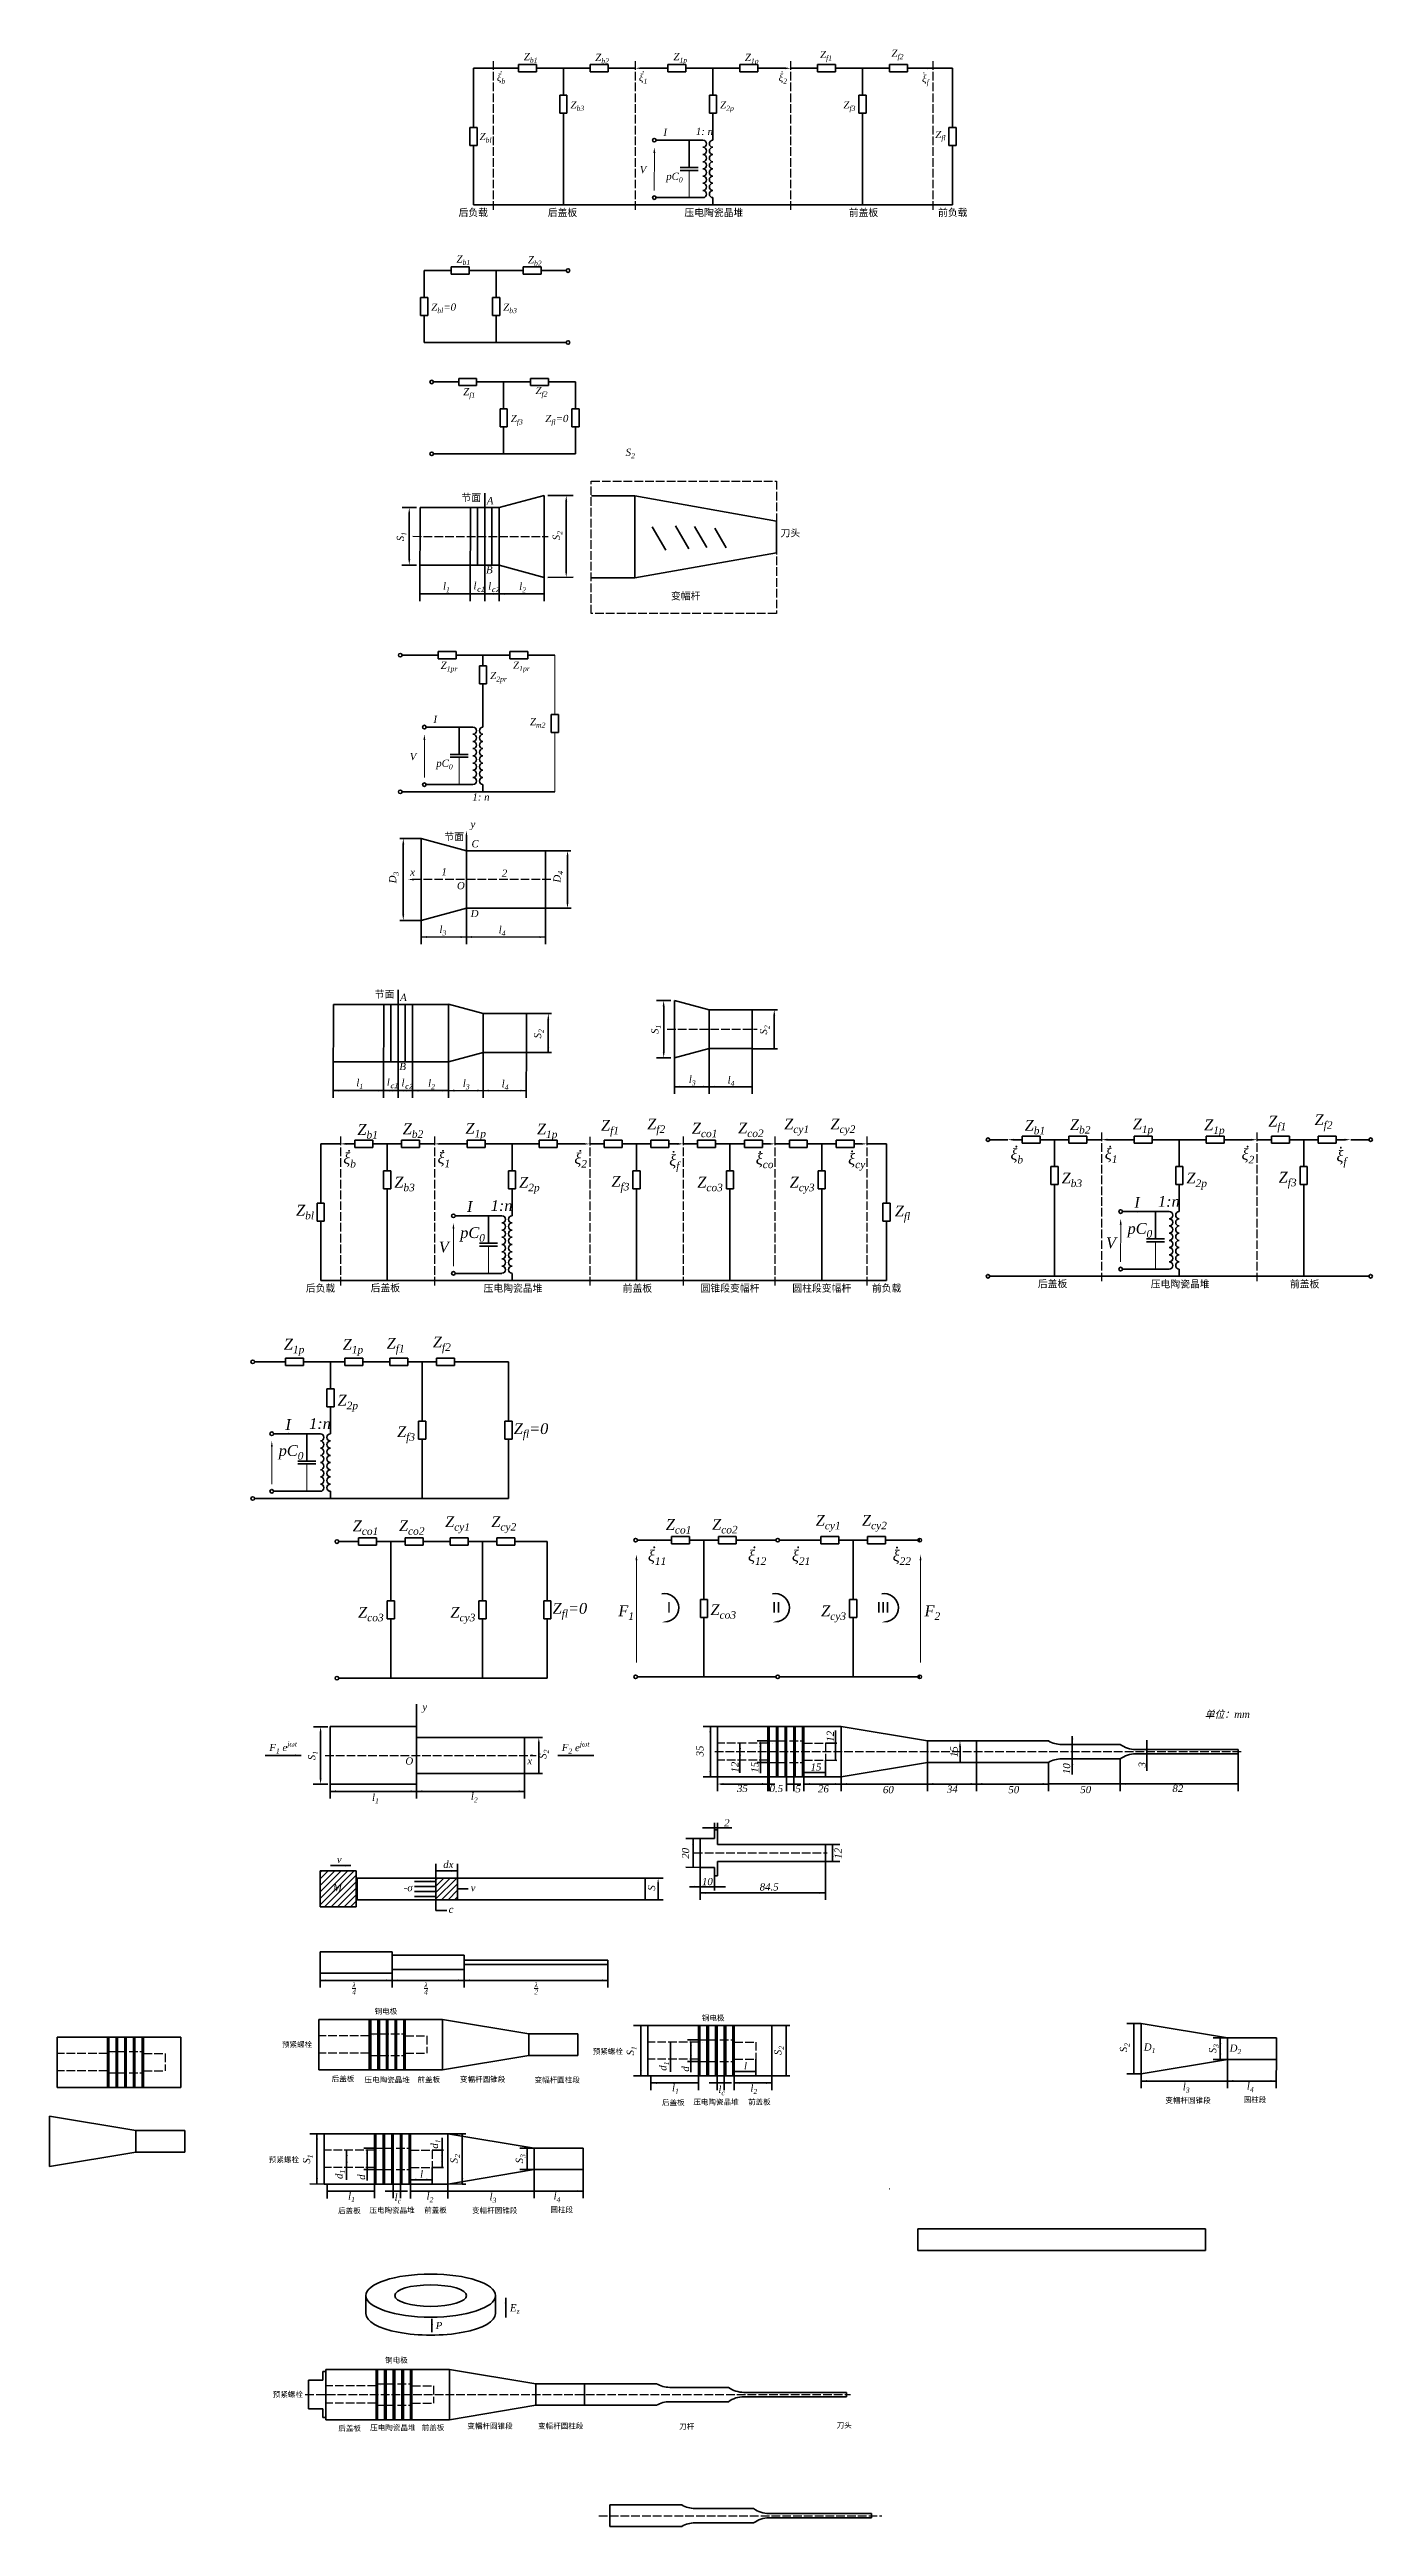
# Model space of a CAD drawing. Header units: millimetres. Extents: x 1780 to 3619, y -4222 to 1986.
# Drawn here: x 1780 to 3619, y -4222 to -778 of the extents above; entities that cross this region are included whole.
import ezdxf

# ---------------------------------------------------------------- set-up
doc = ezdxf.new("R2010")
doc.units = ezdxf.units.MM
doc.linetypes.add('ACAD_ISO02W100', pattern=[15, 12, -3])
doc.layers.get('0').update_dxf_attribs({"lineweight": 35})
doc.layers.add('尺寸', color=7, linetype='Continuous', lineweight=20)
doc.layers.add('虚线', color=250, linetype='ACAD_ISO02W100')
doc.styles.add('TimesNewRoman', font='timesi.ttf', dxfattribs={"height": 10})
doc.styles.add('TimesNewRoman15', font='timesi.ttf', dxfattribs={"height": 15})
doc.styles.add('宋体', font='')
doc.styles.add('宋体7.5', font='', dxfattribs={"height": 7.5})
doc.styles.get('宋体').set_extended_font_data('SimSun')
doc.styles.get('宋体7.5').set_extended_font_data('SimSun')

msp = doc.modelspace()

# ---------------------------------------------------------------- texts
at = {"layer": '尺寸'}
for s, width, heights, insert, char_height, attachment_point, style in [('\\A1;Z{\\H0.7x;\\S^ b1;}', 28.768, [0], (2439.1, -782.4), 10, 1, 'TimesNewRoman'), ('\\A1;Z{\\H0.7x;\\S^ b2;}', 28.768, [0], (2538.4, -783.5), 10, 1, 'TimesNewRoman'), ('\\A1;Z{\\H0.7x;\\S^ 1;\\S^ p;}', 28.768, [0], (2647.1, -782.4), 10, 1, 'TimesNewRoman'), ('\\A1;Z{\\H0.7x;\\S^ 1;\\S^ p;}', 28.768, [0], (2746.4, -783.5), 10, 1, 'TimesNewRoman'), ('\\A1;Z{\\H0.7x;\\S^ f1;}', 28.768, [0], (2867.6, -779.5), 10, 3, 'TimesNewRoman'), ('\\A1;Z{\\H0.7x;\\S^ f2;}', 28.768, [0], (2966.9, -777.6), 10, 3, 'TimesNewRoman'), ('\\A1;ξ{\\H0.7x;\\S^ b;}', 28.768, [0], (2401.5, -825.1), 10, 7, 'TimesNewRoman'), ('.', 28.768, [0], (2406.2, -799.3), 10, 1, 'TimesNewRoman'), ('\\A1;ξ{\\H0.7x;\\S^ 1;}', 28.768, [0], (2599, -825.1), 10, 7, 'TimesNewRoman'), ('.', 28.768, [0], (2603.7, -799.3), 10, 1, 'TimesNewRoman'), ('\\A1;ξ{\\H0.7x;\\S^ 2;}', 28.768, [0], (2805.1, -825.1), 10, 9, 'TimesNewRoman'), ('.', 28.768, [0], (2800.4, -799.3), 10, 3, 'TimesNewRoman'), ('\\A1;ξ{\\H0.7x;\\S^ f;}', 28.768, [0], (3002.1, -826.5), 10, 9, 'TimesNewRoman'), ('.', 28.768, [0], (2997.4, -800.7), 10, 3, 'TimesNewRoman'), ('\\A1;Z{\\H0.7x;\\S^ b3;}', 28.768, [0], (2504, -849.4), 10, 1, 'TimesNewRoman'), ('\\A1;Z{\\H0.7x;\\S^ 2;\\S^ p;}', 28.768, [0], (2712, -849.4), 10, 1, 'TimesNewRoman'), ('\\A1;Z{\\H0.7x;\\S^ f3;}', 28.768, [0], (2900.1, -849.4), 10, 3, 'TimesNewRoman'), ('\\A1;Z{\\H0.7x;\\S^ b;\\S^ l;}', 28.768, [0], (2377.5, -893.6), 10, 1, 'TimesNewRoman'), ('\\A1;I', 28.768, [0], (2633.1, -887.8), 10, 1, 'TimesNewRoman'), ('\\A1;1: n', 28.768, [5.75], (2678.2, -886.5), 10, 1, 'TimesNewRoman'), ('\\A1;Z{\\H0.7x;\\S^ fl;}', 28.768, [0], (3025.4, -890.7), 10, 3, 'TimesNewRoman'), ('\\A1;V', 28.768, [0], (2600.2, -939.6), 10, 1, 'TimesNewRoman'), ('\\A1;pC{\\H0.7x;\\S^ 0;}', 28.768, [0], (2637, -948.9), 10, 1, 'TimesNewRoman'), ('\\A1;后负载', 67.643, [0], (2348.3, -999.3), 10, 1, '宋体'), ('\\A1;后盖板', 67.643, [0], (2472.3, -999.3), 10, 1, '宋体'), ('\\A1;压电陶瓷晶堆', 96.696, [0], (2744.2, -999.3), 10, 3, '宋体'), ('\\A1;前盖板', 67.643, [0], (2931.7, -999.3), 10, 3, '宋体'), ('\\A1;前负载', 67.643, [0], (3055.8, -999.3), 10, 3, '宋体'), ('\\A1;Z{\\H0.7x;\\S^ b1;}', 28.768, [0], (2345.5, -1063.8), 10, 1, 'TimesNewRoman'), ('\\A1;Z{\\H0.7x;\\S^ b2;}', 28.768, [0], (2444.8, -1064.9), 10, 1, 'TimesNewRoman'), ('\\A1;Z{\\H0.7x;\\S^ bl;}=0', 39.055, [0], (2310.4, -1130.8), 10, 1, 'TimesNewRoman'), ('\\A1;Z{\\H0.7x;\\S^ b3;}', 28.768, [0], (2410.4, -1130.8), 10, 1, 'TimesNewRoman'), ('\\A1;Z{\\H0.7x;\\S^ f1;}', 28.768, [0], (2354.8, -1248.4), 10, 1, 'TimesNewRoman'), ('\\A1;Z{\\H0.7x;\\S^ f2;}', 28.768, [0], (2455.3, -1246.8), 10, 1, 'TimesNewRoman'), ('\\A1;Z{\\H0.7x;\\S^ f3;}', 28.768, [0], (2420.9, -1285.7), 10, 1, 'TimesNewRoman'), ('\\A1;Z{\\H0.7x;\\S^ fl;}=0', 39.055, [0], (2501, -1285.7), 10, 3, 'TimesNewRoman'), ('\\A1;S{\\H0.7x;\\S^ 2;}', 28.768, [0], (2593.5, -1332.7), 10, 3, 'TimesNewRoman'), ('\\A1;节面', 38.754, [0], (2352.4, -1395.8), 10, 1, '宋体'), ('\\A1;A', 28.768, [0], (2387.6, -1400), 10, 1, 'TimesNewRoman'), ('\\A1;刀头', 38.754, [0], (2796, -1444.9), 10, 1, '宋体'), ('\\A1;l{\\H0.7x;\\S^ 1;}', 28.768, [0], (2326.7, -1518.9), 10, 1, 'TimesNewRoman'), ('\\A1;l{\\fSimSun|b0|i1|c134|p2;\\H0.7x;\\S^ c1;}', 28.768, [0], (2369.1, -1518.1), 10, 1, 'TimesNewRoman'), ('\\A1;l{\\fSimSun|b0|i1|c134|p2;\\H0.7x;\\S^ c2;}', 28.768, [0], (2389.5, -1518.8), 10, 1, 'TimesNewRoman'), ('\\A1;l{\\H0.7x;\\S^ 2;}', 28.768, [0], (2432.6, -1519.2), 10, 1, 'TimesNewRoman'), ('\\A1;变幅杆', 54.441, [0], (2643.7, -1532.5), 10, 1, '宋体'), ('\\A1;Z{\\H0.7x;\\S^ 1pr;}', 28.768, [11.5], (2323.5, -1628.9), 10, 1, 'TimesNewRoman'), ('\\A1;Z{\\H0.7x;\\S^ 2pr;}', 28.768, [13.2], (2392.3, -1643.2), 10, 1, 'TimesNewRoman'), ('\\A1;Z{\\H0.7x;\\S^ 1pr;}', 28.768, [0], (2424.1, -1628.7), 10, 1, 'TimesNewRoman'), ('\\A1;I', 28.768, [0], (2313.4, -1704.2), 10, 1, 'TimesNewRoman'), ('\\A1;Z{\\H0.7x;\\S^ m2;}', 28.768, [0], (2469.1, -1707.3), 10, 3, 'TimesNewRoman'), ('\\A1;V', 28.768, [0], (2280.5, -1755.9), 10, 1, 'TimesNewRoman'), ('\\A1;pC{\\H0.7x;\\S^ 0;}', 28.768, [0], (2317.3, -1765.2), 10, 1, 'TimesNewRoman'), ('\\A1;1: n', 28.768, [0], (2367.5, -1812.1), 10, 1, 'TimesNewRoman'), ('\\A1;x', 28.768, [0], (2281, -1916.6), 10, 1, 'TimesNewRoman'), ('\\A1;节面', 38.754, [0], (2231.9, -2086.5), 10, 1, '宋体'), ('\\A1;A', 28.768, [0], (2267.1, -2090.7), 10, 1, 'TimesNewRoman'), ('\\A1;l{\\H0.7x;\\S^ 1;}', 28.768, [0], (2206.2, -2209.6), 10, 1, 'TimesNewRoman'), ('\\A1;l{\\fSimSun|b0|i1|c134|p2;\\H0.7x;\\S^ c1;}', 28.768, [0], (2248.6, -2208.8), 10, 1, 'TimesNewRoman'), ('\\A1;l{\\fSimSun|b0|i1|c134|p2;\\H0.7x;\\S^ c2;}', 28.768, [0], (2269, -2209.5), 10, 1, 'TimesNewRoman'), ('\\A1;l{\\H0.7x;\\S^ 2;}', 28.768, [0], (2306, -2210.1), 10, 1, 'TimesNewRoman'), ('\\A1;Z{\\H0.7x;\\S^ b1;}', 28.768, [0], (2207.8, -2272), 15, 1, 'TimesNewRoman15'), ('\\A1;Z{\\H0.7x;\\S^ b2;}', 28.768, [0], (2270.8, -2271.1), 15, 1, 'TimesNewRoman15'), ('\\A1;Z{\\H0.7x;\\S^ 1;\\S^ p;}', 28.768, [0], (2358, -2270.3), 15, 1, 'TimesNewRoman15'), ('\\A1;Z{\\H0.7x;\\S^ 1;\\S^ p;}', 28.768, [0], (2457.3, -2271.4), 15, 1, 'TimesNewRoman15'), ('\\A1;Z{\\H0.7x;\\S^ f1;}', 28.768, [0], (2571.3, -2266.2), 15, 3, 'TimesNewRoman15'), ('\\A1;Z{\\H0.7x;\\S^ f2;}', 28.768, [0], (2635.6, -2264.3), 15, 3, 'TimesNewRoman15'), ('\\A1;Z{\\H0.7x;\\S^ co1;}', 28.768, [11.7], (2708.2, -2270.2), 15, 3, 'TimesNewRoman15'), ('\\A1;Z{\\H0.7x;\\S^ co2;}', 28.768, [0], (2772.5, -2270), 15, 3, 'TimesNewRoman15'), ('\\A1;Z{\\H0.7x;\\S^ cy1;}', 28.768, [11.7], (2835.7, -2264.4), 15, 3, 'TimesNewRoman15'), ('\\A1;Z{\\H0.7x;\\S^ cy2;}', 28.768, [0], (2900, -2264.3), 15, 3, 'TimesNewRoman15'), ('\\A1;Z{\\H0.7x;\\S^ b1;}', 28.768, [0], (3135.4, -2266.2), 15, 1, 'TimesNewRoman15'), ('\\A1;Z{\\H0.7x;\\S^ b2;}', 28.768, [0], (3198.4, -2265.2), 15, 1, 'TimesNewRoman15'), ('\\A1;Z{\\H0.7x;\\S^ 1;\\S^ p;}', 28.768, [0], (3285.6, -2264.5), 15, 1, 'TimesNewRoman15'), ('\\A1;Z{\\H0.7x;\\S^ 1;\\S^ p;}', 28.768, [0], (3384.9, -2265.6), 15, 1, 'TimesNewRoman15'), ('\\A1;Z{\\H0.7x;\\S^ f1;}', 28.768, [0], (3499, -2260.4), 15, 3, 'TimesNewRoman15'), ('\\A1;Z{\\H0.7x;\\S^ f2;}', 28.768, [0], (3563.3, -2258.5), 15, 3, 'TimesNewRoman15'), ('.', 28.768, [0], (2193.9, -2295.2), 15, 1, 'TimesNewRoman15'), ('.', 28.768, [0], (2324.4, -2295.2), 15, 1, 'TimesNewRoman15'), ('.', 28.768, [0], (2521, -2295.3), 15, 3, 'TimesNewRoman15'), ('\\A1;ξ{\\H0.7x;\\S^ b;}', 28.768, [0], (3115.6, -2326.7), 15, 7, 'TimesNewRoman15'), ('.', 28.768, [0], (3121.5, -2289.4), 15, 1, 'TimesNewRoman15'), ('\\A1;ξ{\\H0.7x;\\S^ 1;}', 28.768, [0], (3246.7, -2326.1), 15, 7, 'TimesNewRoman15'), ('.', 28.768, [0], (3252, -2289.4), 15, 1, 'TimesNewRoman15'), ('\\A1;ξ{\\H0.7x;\\S^ 2;}', 28.768, [0], (3454.5, -2326.7), 15, 9, 'TimesNewRoman15'), ('.', 28.768, [0], (3448.7, -2289.4), 15, 3, 'TimesNewRoman15'), ('.', 28.768, [0], (3578.2, -2290.8), 15, 3, 'TimesNewRoman15'), ('\\A1;ξ{\\H0.7x;\\S^ b;}', 28.768, [0], (2188, -2332.5), 15, 7, 'TimesNewRoman15'), ('\\A1;ξ{\\H0.7x;\\S^ 1;}', 28.768, [0], (2319.1, -2332), 15, 7, 'TimesNewRoman15'), ('\\A1;ξ{\\H0.7x;\\S^ 2;}', 28.768, [0], (2526.9, -2332.6), 15, 9, 'TimesNewRoman15'), ('\\A1;ξ{\\H0.7x;\\S^ f;}', 28.768, [0], (2655.3, -2335.1), 15, 9, 'TimesNewRoman15'), ('.', 28.768, [0], (2650.6, -2296.6), 15, 3, 'TimesNewRoman15'), ('\\A1;ξ{\\H0.7x;\\S^ co;}', 28.768, [0], (2786.2, -2333.3), 15, 9, 'TimesNewRoman15'), ('.', 28.768, [0], (2771, -2296.9), 15, 3, 'TimesNewRoman15'), ('\\A1;ξ{\\H0.7x;\\S^ cy;}', 28.768, [0], (2913.7, -2333.3), 15, 9, 'TimesNewRoman15'), ('.', 28.768, [0], (2898.8, -2295.9), 15, 3, 'TimesNewRoman15'), ('\\A1;Z{\\H0.7x;\\S^ b3;}', 28.768, [0], (3186.8, -2339.5), 15, 1, 'TimesNewRoman15'), ('\\A1;Z{\\H0.7x;\\S^ 2;\\S^ p;}', 28.768, [0], (3360.3, -2339.5), 15, 1, 'TimesNewRoman15'), ('\\A1;Z{\\H0.7x;\\S^ f3;}', 28.768, [0], (3513.4, -2338.4), 15, 3, 'TimesNewRoman15'), ('\\A1;ξ{\\H0.7x;\\S^ f;}', 28.768, [0], (3582.9, -2329.2), 15, 9, 'TimesNewRoman15'), ('\\A1;Z{\\H0.7x;\\S^ b3;}', 28.768, [0], (2259.1, -2345.3), 15, 1, 'TimesNewRoman15'), ('\\A1;Z{\\H0.7x;\\S^ 2;\\S^ p;}', 28.768, [0], (2432.6, -2345.4), 15, 1, 'TimesNewRoman15'), ('\\A1;Z{\\H0.7x;\\S^ f3;}', 28.768, [0], (2585.8, -2344.2), 15, 3, 'TimesNewRoman15'), ('\\A1;Z{\\H0.7x;\\S^ co3;}', 28.768, [0], (2715.8, -2345.3), 15, 3, 'TimesNewRoman15'), ('\\A1;Z{\\H0.7x;\\S^ cy3;}', 28.768, [0], (2843.3, -2345.3), 15, 3, 'TimesNewRoman15'), ('\\A1;I', 28.768, [0], (3287.8, -2373.4), 15, 1, 'TimesNewRoman15'), ('\\A1;1:n', 28.768, [5.75], (3320.7, -2372), 15, 1, 'TimesNewRoman15'), ('\\A1;Z{\\H0.7x;\\S^ b;\\S^ l;}', 28.768, [0], (2122.5, -2384.3), 15, 1, 'TimesNewRoman15'), ('\\A1;I', 28.768, [0], (2360.1, -2379.2), 15, 1, 'TimesNewRoman15'), ('\\A1;1:n', 28.768, [5.75], (2393.1, -2377.8), 15, 1, 'TimesNewRoman15'), ('\\A1;Z{\\H0.7x;\\S^ fl;}', 28.768, [0], (2976.2, -2385.5), 15, 3, 'TimesNewRoman15'), ('\\A1;pC{\\H0.7x;\\S^ 0;}', 28.768, [0], (3278.4, -2409.7), 15, 1, 'TimesNewRoman15'), ('\\A1;V', 28.768, [0], (2320.9, -2435.5), 15, 1, 'TimesNewRoman15'), ('\\A1;pC{\\H0.7x;\\S^ 0;}', 28.768, [0], (2350.7, -2415.5), 15, 1, 'TimesNewRoman15'), ('\\A1;V', 28.768, [0], (3248.5, -2429.7), 15, 1, 'TimesNewRoman15'), ('\\A1;后负载', 67.643, [0], (2136, -2495.2), 10, 1, '宋体'), ('\\A1;后盖板', 67.643, [0], (2226.1, -2494.9), 10, 1, '宋体'), ('\\A1;压电陶瓷晶堆', 96.696, [0], (2464.9, -2495.3), 10, 3, '宋体'), ('\\A1;前盖板', 67.643, [0], (2617.4, -2495.3), 10, 3, '宋体'), ('\\A1;圆锥段变幅杆', 99.183, [0], (2766.7, -2495.2), 10, 3, '宋体'), ('\\A1;圆柱段变幅杆', 99.183, [0], (2894.2, -2495.2), 10, 3, '宋体'), ('\\A1;前负载', 67.643, [0], (2963.9, -2495.2), 10, 3, '宋体'), ('\\A1;后盖板', 67.643, [0], (3153.7, -2489.1), 10, 1, '宋体'), ('\\A1;压电陶瓷晶堆', 96.696, [0], (3392.5, -2489.4), 10, 3, '宋体'), ('\\A1;前盖板', 67.643, [0], (3545, -2489.4), 10, 3, '宋体'), ('\\A1;Z{\\H0.7x;\\S^ 1;\\S^ p;}', 28.768, [0], (2105.5, -2570.6), 15, 1, 'TimesNewRoman15'), ('\\A1;Z{\\H0.7x;\\S^ 1;\\S^ p;}', 28.768, [0], (2187.3, -2570.9), 15, 1, 'TimesNewRoman15'), ('\\A1;Z{\\H0.7x;\\S^ f1;}', 28.768, [0], (2273.4, -2569.3), 15, 3, 'TimesNewRoman15'), ('\\A1;Z{\\H0.7x;\\S^ f2;}', 28.768, [0], (2337.6, -2567.5), 15, 3, 'TimesNewRoman15'), ('\\A1;Z{\\H0.7x;\\S^ 2;\\S^ p;}', 28.768, [0], (2180.2, -2648.5), 15, 1, 'TimesNewRoman15'), ('\\A1;I', 28.768, [0], (2107.7, -2682.3), 15, 1, 'TimesNewRoman15'), ('\\A1;1:n', 28.768, [5.75], (2140.6, -2681), 15, 1, 'TimesNewRoman15'), ('\\A1;pC{\\H0.7x;\\S^ 0;}', 28.768, [0], (2098.3, -2718.6), 15, 1, 'TimesNewRoman15'), ('\\A1;Z{\\H0.7x;\\S^ f3;}', 28.768, [0], (2287.8, -2692.3), 15, 3, 'TimesNewRoman15'), ('\\A1;Z{\\H0.7x;\\S^ fl;}=0', 61.843, [0], (2473.1, -2688.1), 15, 3, 'TimesNewRoman15'), ('\\A1;Z{\\H0.7x;\\S^ co1;}', 28.768, [11.7], (2236.7, -2823.3), 15, 3, 'TimesNewRoman15'), ('\\A1;Z{\\H0.7x;\\S^ co2;}', 28.768, [0], (2301, -2823.1), 15, 3, 'TimesNewRoman15'), ('\\A1;Z{\\H0.7x;\\S^ cy1;}', 28.768, [11.7], (2364.2, -2817.5), 15, 3, 'TimesNewRoman15'), ('\\A1;Z{\\H0.7x;\\S^ cy2;}', 28.768, [0], (2428.5, -2817.4), 15, 3, 'TimesNewRoman15'), ('\\A1;Z{\\H0.7x;\\S^ co1;}', 28.768, [11.7], (2672, -2821.4), 15, 3, 'TimesNewRoman15'), ('\\A1;Z{\\H0.7x;\\S^ co2;}', 28.768, [0], (2736.3, -2821.2), 15, 3, 'TimesNewRoman15'), ('\\A1;Z{\\H0.7x;\\S^ cy1;}', 28.768, [11.7], (2879.5, -2815.6), 15, 3, 'TimesNewRoman15'), ('\\A1;Z{\\H0.7x;\\S^ cy2;}', 28.768, [0], (2943.8, -2815.5), 15, 3, 'TimesNewRoman15'), ('\\A1;ξ{\\H0.7x;\\S^ 11;}', 28.768, [0], (2637.1, -2885), 15, 9, 'TimesNewRoman15'), ('.', 28.768, [0], (2623.8, -2846.7), 15, 3, 'TimesNewRoman15'), ('\\A1;ξ{\\H0.7x;\\S^ 12;}', 28.768, [0], (2776.3, -2885), 15, 9, 'TimesNewRoman15'), ('.', 28.768, [0], (2763, -2846.7), 15, 3, 'TimesNewRoman15'), ('\\A1;ξ{\\H0.7x;\\S^ 21;}', 28.768, [0], (2837.3, -2885), 15, 9, 'TimesNewRoman15'), ('.', 28.768, [0], (2823.9, -2846.7), 15, 3, 'TimesNewRoman15'), ('\\A1;ξ{\\H0.7x;\\S^ 22;}', 28.768, [0], (2977.4, -2885.1), 15, 9, 'TimesNewRoman15'), ('.', 28.768, [0], (2961.3, -2847), 15, 3, 'TimesNewRoman15'), ('\\A1;Z{\\H0.7x;\\S^ co3;}', 28.768, [0], (2244.2, -2943.4), 15, 3, 'TimesNewRoman15'), ('\\A1;Z{\\H0.7x;\\S^ cy3;}', 28.768, [0], (2371.7, -2943.4), 15, 3, 'TimesNewRoman15'), ('\\A1;Z{\\H0.7x;\\S^ fl;}=0', 61.843, [0], (2527.1, -2938), 15, 3, 'TimesNewRoman15'), ('\\A1;F{\\H0.7x;\\S^ 1;}', 28.768, [0], (2570.5, -2941.4), 15, 1, 'TimesNewRoman15'), ('Ⅰ', 28.768, [0], (2630.7, -2936.6), 15, 1, 'TimesNewRoman15'), ('\\A1;Z{\\H0.7x;\\S^ co3;}', 28.768, [0], (2734.1, -2939.8), 15, 3, 'TimesNewRoman15'), ('Ⅱ', 28.768, [0], (2779.9, -2936.6), 15, 1, 'TimesNewRoman15'), ('\\A1;Z{\\H0.7x;\\S^ cy3;}', 28.768, [0], (2887, -2941.5), 15, 3, 'TimesNewRoman15'), ('Ⅲ', 28.768, [0], (2928.4, -2936.6), 15, 1, 'TimesNewRoman15'), ('\\A1;F{\\H0.7x;\\S^ 2;}', 28.768, [0], (2996.2, -2941.4), 15, 1, 'TimesNewRoman15'), ('\\A1;{\\fSimSun|b0|i1|c134|p2;单位：}mm', 84.644, [0], (3385.7, -3087.8), 10, 1, 'TimesNewRoman'), ('\\A1;15', 13.288, [0], (2837.7, -3161.1), 10, 1, 'TimesNewRoman'), ('\\A1;l{\\H0.7x;\\S^ 1;}', 28.768, [0], (2228.1, -3203.2), 10, 1, 'TimesNewRoman'), ('\\A1;l{\\H0.7x;\\S^ 2;}', 28.768, [0], (2365.4, -3202.1), 10, 1, 'TimesNewRoman'), ('\\A1;35', 13.288, [0], (2735.4, -3190.9), 10, 1, 'TimesNewRoman'), ('\\A1;0.5', 13.288, [0], (2780.7, -3191), 10, 1, 'TimesNewRoman'), ('\\A1;5', 13.288, [0], (2816.7, -3191.4), 10, 1, 'TimesNewRoman'), ('\\A1;26', 13.288, [0], (2848.1, -3191.4), 10, 1, 'TimesNewRoman'), ('\\A1;60', 13.288, [0], (2938.3, -3192.6), 10, 1, 'TimesNewRoman'), ('\\A1;34', 13.288, [0], (3027.2, -3191.9), 10, 1, 'TimesNewRoman'), ('\\A1;50', 13.288, [0], (3112.7, -3192.6), 10, 1, 'TimesNewRoman'), ('\\A1;50', 13.288, [0], (3212.7, -3192.5), 10, 1, 'TimesNewRoman'), ('\\A1;82', 13.288, [0], (3340.7, -3190.9), 10, 1, 'TimesNewRoman'), ('\\A1;2', 28.768, [0], (2717.5, -3238.8), 10, 1, 'TimesNewRoman'), ('\\A1;10', 28.768, [0], (2686.7, -3320.5), 10, 1, 'TimesNewRoman'), ('\\A1;84.5', 13.288, [0], (2766.9, -3327.9), 10, 1, 'TimesNewRoman'), ('\\A1;{\\H0.7x;\\Sλ/4;}', 13.288, [0], (2200.4, -3465.8), 10, 1, 'TimesNewRoman'), ('\\A1;{\\H0.7x;\\Sλ/4;}', 13.288, [0], (2300.4, -3465.8), 10, 1, 'TimesNewRoman'), ('\\A1;{\\H0.7x;\\Sλ/2;}', 13.288, [0], (2453.6, -3465.7), 10, 1, 'TimesNewRoman'), ('\\A1;铜电极', 96.696, [0], (2231.6, -3502.1), 7.5, 1, '宋体7.5'), ('\\A1;铜电极', 67.643, [0], (2686.6, -3511.4), 7.5, 1, '宋体7.5'), ('\\A1;预紧螺栓', 67.643, [0], (2102.9, -3548.3), 7.5, 1, '宋体7.5'), ('\\A1;预紧螺栓', 67.643, [0], (2534.9, -3557.9), 7.5, 1, '宋体7.5'), ('\\A1;l', 13.288, [0], (2745.2, -3576.8), 10, 1, 'TimesNewRoman'), ('\\A1;D{\\H0.7x;\\S^ 1;}', 13.288, [0], (3301, -3550.6), 10, 1, 'TimesNewRoman'), ('\\A1;D{\\H0.7x;\\S^ 2;}', 13.288, [0], (3420.3, -3552.1), 10, 1, 'TimesNewRoman'), ('\\A1;后盖板', 67.643, [0], (2171.9, -3596.1), 7.5, 1, '宋体7.5'), ('\\A1;压电陶瓷晶堆', 96.696, [0], (2217.6, -3597.5), 7.5, 1, '宋体7.5'), ('\\A1;前盖板', 67.643, [0], (2291.2, -3597), 7.5, 1, '宋体7.5'), ('\\A1;变幅杆圆锥段', 67.643, [0], (2350.3, -3596.7), 7.5, 1, '宋体7.5'), ('\\A1;变幅杆圆柱段', 67.643, [0], (2454, -3597.6), 7.5, 1, '宋体7.5'), ('\\A1;l{\\H0.7x;\\S^ 1;}', 28.768, [0], (2645.1, -3607.2), 10, 1, 'TimesNewRoman'), ('\\A1;l{\\H0.7x;\\S^ c;}', 13.288, [0], (2709.6, -3609.3), 10, 1, 'TimesNewRoman'), ('\\A1;l{\\H0.7x;\\S^ 2;}', 28.768, [0], (2754.1, -3607.5), 10, 1, 'TimesNewRoman'), ('\\A1;l{\\H0.7x;\\S^ 3;}', 13.288, [0], (3355.2, -3605.6), 10, 1, 'TimesNewRoman'), ('\\A1;l{\\H0.7x;\\S^ 4;}', 10, [0], (3444.2, -3605), 10, 1, 'TimesNewRoman'), ('\\A1;后盖板', 67.643, [0], (2631.1, -3629), 7.5, 1, '宋体7.5'), ('\\A1;压电陶瓷晶堆', 96.696, [0], (2674.7, -3628.3), 7.5, 1, '宋体7.5'), ('\\A1;前盖板', 67.643, [0], (2750.8, -3628.2), 7.5, 1, '宋体7.5'), ('\\A1;变幅杆圆锥段', 67.643, [0], (3330.9, -3626), 7.5, 1, '宋体7.5'), ('\\A1;圆柱段', 67.643, [0], (3439.8, -3625.1), 7.5, 1, '宋体7.5'), ('\\A1;预紧螺栓', 67.643, [0], (2084.6, -3708.4), 7.5, 1, '宋体7.5'), ('\\A1;l', 13.288, [0], (2294.9, -3727.3), 10, 1, 'TimesNewRoman'), ('\\A1;后盖板', 67.643, [0], (2180.8, -3779.5), 7.5, 1, '宋体7.5'), ('\\A1;l{\\H0.7x;\\S^ 1;}', 28.768, [0], (2194.8, -3757.7), 10, 1, 'TimesNewRoman'), ('\\A1;压电陶瓷晶堆', 96.696, [0], (2224.4, -3778.8), 7.5, 1, '宋体7.5'), ('\\A1;l{\\H0.7x;\\S^ c;}', 13.288, [0], (2259.4, -3759.7), 10, 1, 'TimesNewRoman'), ('\\A1;前盖板', 67.643, [0], (2300.5, -3778.7), 7.5, 1, '宋体7.5'), ('\\A1;l{\\H0.7x;\\S^ 2;}', 28.768, [0], (2303.8, -3758), 10, 1, 'TimesNewRoman'), ('\\A1;变幅杆圆锥段', 67.643, [0], (2367.1, -3779.1), 7.5, 1, '宋体7.5'), ('\\A1;l{\\H0.7x;\\S^ 3;}', 13.288, [0], (2391.4, -3758.8), 10, 1, 'TimesNewRoman'), ('\\A1;圆柱段', 67.643, [0], (2476, -3778.2), 7.5, 1, '宋体7.5'), ('\\A1;l{\\H0.7x;\\S^ 4;}', 10, [0], (2480.4, -3758.1), 10, 1, 'TimesNewRoman'), ('\\A1;E{\\H0.7x;\\S^ z;}', 13.288, [0], (2419.8, -3913.2), 10, 1, 'TimesNewRoman'), ('\\A1;P', 13.288, [0], (2316.5, -3937.9), 10, 1, 'TimesNewRoman'), ('\\A1;铜电极', 96.696, [0], (2246.2, -3987.3), 7.5, 1, '宋体7.5'), ('\\A1;预紧螺栓', 67.643, [0], (2090.1, -4034.9), 7.5, 1, '宋体7.5'), ('\\A1;后盖板', 67.643, [0], (2181.1, -4082), 7.5, 1, '宋体7.5'), ('\\A1;压电陶瓷晶堆', 96.696, [0], (2225.4, -4081.1), 7.5, 1, '宋体7.5'), ('\\A1;前盖板', 67.643, [0], (2297.1, -4081.1), 7.5, 1, '宋体7.5'), ('\\A1;变幅杆圆锥段', 67.643, [0], (2360.5, -4078.9), 7.5, 1, '宋体7.5'), ('\\A1;变幅杆圆柱段', 67.643, [0], (2458.9, -4078.8), 7.5, 1, '宋体7.5'), ('\\A1;刀杆', 67.643, [0], (2655.1, -4079.6), 7.5, 1, '宋体7.5'), ('\\A1;刀头', 67.643, [0], (2874, -4077.9), 7.5, 1, '宋体7.5')]:
    msp.add_mtext_dynamic_manual_height_columns(s, width=width, gutter_width=12.5, heights=heights, dxfattribs=dict(at, insert=insert, char_height=char_height, attachment_point=attachment_point, style=style))
at = {"layer": '尺寸', "char_height": 10}
for s, width, insert, attachment_point, rotation, style in [('\\A1;S{\\H0.7x;\\S^ 1;}', 28.768, (2262.5, -1461.4), 1, 90, 'TimesNewRoman'), ('\\A1;S{\\H0.7x;\\S^ 2;}', 28.768, (2492.6, -1460.1), 7, 90, 'TimesNewRoman'), ('\\A1;B', 28.768, (2386.5, -1506.2), 7, 359.9272, 'TimesNewRoman'), ('\\A1;y', 28.768, (2371.6, -1849.9), 3, 359.9636, 'TimesNewRoman'), ('\\A1;节面', 38.754, (2356, -1867.3), 3, 359.9636, '宋体'), ('\\A1;C', 28.768, (2376.4, -1877.1), 3, 359.9636, 'TimesNewRoman'), ('\\A1;D{\\H0.7x;\\S^ 3;}', 28.768, (2251.7, -1937.2), 1, 89.9636, 'TimesNewRoman'), ('\\A1;1', 28.768, (2324.5, -1926.1), 7, 359.9272, 'TimesNewRoman'), ('\\A1;2', 28.768, (2408.4, -1928.1), 7, 359.9272, 'TimesNewRoman'), ('\\A1;D{\\H0.7x;\\S^ 4;}', 28.768, (2493.7, -1936.2), 7, 89.9636, 'TimesNewRoman'), ('\\A1;O', 28.768, (2357, -1935.4), 3, 359.9636, 'TimesNewRoman'), ('\\A1;l{\\H0.7x;\\S^ 3;}', 28.768, (2331.3, -1996.3), 3, 359.9636, 'TimesNewRoman'), ('\\A1;D', 28.768, (2376.1, -1984.2), 9, 0.0364, 'TimesNewRoman'), ('\\A1;l{\\H0.7x;\\S^ 4;}', 28.768, (2413.7, -1996.6), 3, 359.9636, 'TimesNewRoman'), ('\\A1;S{\\H0.7x;\\S^ 1;}', 28.768, (2616.2, -2146.8), 1, 90, 'TimesNewRoman'), ('\\A1;S{\\H0.7x;\\S^ 2;}', 28.768, (2780.7, -2147.5), 7, 89.9636, 'TimesNewRoman'), ('\\A1;S{\\H0.7x;\\S^ 2;}', 28.768, (2466.6, -2152.9), 7, 89.9636, 'TimesNewRoman'), ('\\A1;B', 28.768, (2266, -2196.9), 7, 359.9272, 'TimesNewRoman'), ('\\A1;l{\\H0.7x;\\S^ 3;}', 28.768, (2678, -2204.9), 3, 359.9636, 'TimesNewRoman'), ('\\A1;l{\\H0.7x;\\S^ 3;}', 28.768, (2363.8, -2210.3), 3, 359.9636, 'TimesNewRoman'), ('\\A1;l{\\H0.7x;\\S^ 4;}', 28.768, (2417.8, -2210.9), 3, 359.9636, 'TimesNewRoman'), ('\\A1;l{\\H0.7x;\\S^ 4;}', 28.768, (2731.9, -2205.6), 3, 359.9636, 'TimesNewRoman'), ('\\A1;y', 28.768, (2298, -3077.5), 1, 0.0364, 'TimesNewRoman'), ('\\A1;F{\\H0.7x;\\S^ 1;} e{\\H0.7x;\\Sjωt^ ;}', 40.69, (2085.2, -3130.6), 1, 0.0364, 'TimesNewRoman'), ('\\A1;F{\\H0.7x;\\S^ 2;} e{\\H0.7x;\\Sjωt^ ;}', 40.69, (2530.4, -3130.7), 3, 359.9253, 'TimesNewRoman'), ('\\A1;12', 28.768, (2860.2, -3115.9), 3, 90, 'TimesNewRoman'), ('\\A1;S{\\H0.7x;\\S^ 1;}', 28.768, (2139.2, -3156.7), 1, 90, 'TimesNewRoman'), ('\\A1;O', 28.768, (2274.4, -3152.8), 1, 0.0364, 'TimesNewRoman'), ('\\A1;x', 28.768, (2444, -3152.6), 1, 0.0364, 'TimesNewRoman'), ('\\A1;S{\\H0.7x;\\S^ 2;}', 28.768, (2473.9, -3154.8), 7, 89.9808, 'TimesNewRoman'), ('\\A1;35', 28.768, (2678.8, -3151.5), 1, 90, 'TimesNewRoman'), ('\\A1;12', 28.768, (2727.6, -3173.9), 1, 90, 'TimesNewRoman'), ('\\A1;15', 28.768, (2755.2, -3174.1), 1, 90, 'TimesNewRoman'), ('\\A1;15', 28.768, (3032, -3152.3), 1, 90, 'TimesNewRoman'), ('\\A1;10', 28.768, (3188.6, -3176), 1, 90, 'TimesNewRoman'), ('\\A1;3', 28.768, (3293.7, -3166.8), 1, 90, 'TimesNewRoman'), ('\\A1;v', 28.768, (2179.1, -3289.5), 1, 0.0364, 'TimesNewRoman'), ('\\A1;dx', 28.768, (2327, -3296.6), 1, 0.0364, 'TimesNewRoman'), ('\\A1;20', 28.768, (2658.9, -3293.8), 1, 90, 'TimesNewRoman'), ('\\A1;12', 28.768, (2871, -3293.8), 1, 90, 'TimesNewRoman'), ('\\A1;M', 28.768, (2173.5, -3328.9), 1, 0.0364, 'TimesNewRoman'), ('\\A1;-{\\A0;σ}', 28.768, (2272.1, -3328.9), 1, 0.0364, 'TimesNewRoman'), ('\\A1;v', 28.768, (2365.2, -3329), 1, 0.0364, 'TimesNewRoman'), ('\\A1;S', 28.768, (2621.8, -3338.2), 7, 89.9636, 'TimesNewRoman'), ('\\A1;c', 28.768, (2334.5, -3359.1), 1, 0.0364, 'TimesNewRoman'), ('\\A1;S{\\H0.7x;\\S^ 1;}', 28.768, (2582.2, -3567.3), 1, 90, 'TimesNewRoman'), ('\\A1;d{\\H0.7x;\\S^ 1;}', 28.768, (2627.4, -3588.6), 1, 90, 'TimesNewRoman'), ('\\A1;d', 28.768, (2658.6, -3589.8), 1, 90, 'TimesNewRoman'), ('\\A1;S{\\H0.7x;\\S^ 2;}', 28.768, (2787.2, -3566.9), 1, 90, 'TimesNewRoman'), ('\\A1;S{\\H0.7x;\\S^ 2;}', 28.768, (3281.1, -3562.9), 7, 90, 'TimesNewRoman'), ('\\A1;S{\\H0.7x;\\S^ 3;}', 28.768, (3391.7, -3564.3), 1, 90, 'TimesNewRoman'), ('\\A1;d{\\H0.7x;\\S^ 1;}', 28.768, (2309.8, -3684), 3, 90, 'TimesNewRoman'), ('\\A1;S{\\H0.7x;\\S^ 1;}', 28.768, (2132, -3717.8), 1, 90, 'TimesNewRoman'), ('\\A1;S{\\H0.7x;\\S^ 2;}', 28.768, (2337, -3717.4), 1, 90, 'TimesNewRoman'), ('\\A1;S{\\H0.7x;\\S^ 3;}', 28.768, (2427.9, -3717.4), 1, 90, 'TimesNewRoman'), ('\\A1;d{\\H0.7x;\\S^ 1;}', 28.768, (2177.1, -3739.1), 1, 90, 'TimesNewRoman'), ('\\A1;d', 28.768, (2208.4, -3740.3), 1, 90, 'TimesNewRoman')]:
    msp.add_mtext_dynamic_manual_height_columns(s, width=width, gutter_width=12.5, heights=[0], dxfattribs=dict(at, insert=insert, attachment_point=attachment_point, rotation=rotation, style=style))

# ---------------------------------------------------------------- blocks, each defined once
blk = doc.blocks.new('*U61')
blk.add_arc((5, 0), 5, 180, 0)
blk = doc.blocks.new('*U62')
at = {"color": 0, "linetype": 'ByBlock', "lineweight": -2, "transparency": 16777216}
for p in [(4746.5, 3448.1), (4756.5, 3448.1), (4766.5, 3448.1), (4776.5, 3448.1)]:
    blk.add_blockref('*U61', p, dxfattribs=at)
blk = doc.blocks.new('*U63')
blk.add_arc((5, 0), 5, 180, 0)
blk = doc.blocks.new('*U64')
at = {"color": 0, "linetype": 'ByBlock', "lineweight": -2, "transparency": 16777216}
for p in [(4746.5, 3448.1), (4756.5, 3448.1), (4766.5, 3448.1), (4776.5, 3448.1)]:
    blk.add_blockref('*U63', p, dxfattribs=at)
blk = doc.blocks.new('*U65')
blk.add_arc((5, 0), 5, 180, 0)
blk = doc.blocks.new('*U66')
at = {"color": 0, "linetype": 'ByBlock', "lineweight": -2, "transparency": 16777216}
for p in [(4746.5, 3448.1), (4756.5, 3448.1), (4766.5, 3448.1), (4776.5, 3448.1)]:
    blk.add_blockref('*U65', p, dxfattribs=at)
blk = doc.blocks.new('*U67')
blk.add_arc((5, 0), 5, 180, 0)
blk = doc.blocks.new('*U68')
at = {"color": 0, "linetype": 'ByBlock', "lineweight": -2, "transparency": 16777216}
for p in [(4746.5, 3448.1), (4756.5, 3448.1), (4766.5, 3448.1), (4776.5, 3448.1)]:
    blk.add_blockref('*U67', p, dxfattribs=at)
blk = doc.blocks.new('*U79')
blk.add_line((15, 0), (-15, 0))
at = {"layer": '尺寸'}
blk.add_solid([(7, 1.3), (15, 0), (7, -1.3)], dxfattribs=at)
blk = doc.blocks.new('*U80')
at = {"color": 0, "linetype": 'ByBlock', "lineweight": -2, "transparency": 16777216}
for p in [(0, 0), (0, -7), (0, -14), (0, -21)]:
    blk.add_blockref('*U79', p, dxfattribs=at)
blk = doc.blocks.new('*U53')
blk.add_arc((5, 0), 5, 180, 0)
blk = doc.blocks.new('*U54')
at = {"color": 0, "linetype": 'ByBlock', "lineweight": -2, "transparency": 16777216}
for p in [(4746.5, 3448.1), (4756.5, 3448.1), (4766.5, 3448.1), (4776.5, 3448.1)]:
    blk.add_blockref('*U53', p, dxfattribs=at)
blk = doc.blocks.new('*U55')
blk.add_arc((5, 0), 5, 180, 0)
blk = doc.blocks.new('*U56')
at = {"color": 0, "linetype": 'ByBlock', "lineweight": -2, "transparency": 16777216}
for p in [(4746.5, 3448.1), (4756.5, 3448.1), (4766.5, 3448.1), (4776.5, 3448.1)]:
    blk.add_blockref('*U55', p, dxfattribs=at)
blk = doc.blocks.new('*U57')
blk.add_arc((5, 0), 5, 180, 0)
blk = doc.blocks.new('*U58')
at = {"color": 0, "linetype": 'ByBlock', "lineweight": -2, "transparency": 16777216}
for p in [(4746.5, 3448.1), (4756.5, 3448.1), (4766.5, 3448.1), (4776.5, 3448.1)]:
    blk.add_blockref('*U57', p, dxfattribs=at)
blk = doc.blocks.new('*U59')
blk.add_arc((5, 0), 5, 180, 0)
blk = doc.blocks.new('*U60')
at = {"color": 0, "linetype": 'ByBlock', "lineweight": -2, "transparency": 16777216}
for p in [(4746.5, 3448.1), (4756.5, 3448.1), (4766.5, 3448.1), (4776.5, 3448.1)]:
    blk.add_blockref('*U59', p, dxfattribs=at)
blk = doc.blocks.new('*U70')
blk.add_arc((5, 0), 5, 180, 0)
blk = doc.blocks.new('*U71')
at = {"color": 0, "linetype": 'ByBlock', "lineweight": -2, "transparency": 16777216}
for p in [(4746.5, 3448.1), (4756.5, 3448.1), (4766.5, 3448.1), (4776.5, 3448.1)]:
    blk.add_blockref('*U70', p, dxfattribs=at)
blk = doc.blocks.new('*U72')
blk.add_arc((5, 0), 5, 180, 0)
blk = doc.blocks.new('*U73')
at = {"color": 0, "linetype": 'ByBlock', "lineweight": -2, "transparency": 16777216}
for p in [(4746.5, 3448.1), (4756.5, 3448.1), (4766.5, 3448.1), (4776.5, 3448.1)]:
    blk.add_blockref('*U72', p, dxfattribs=at)
blk = doc.blocks.new('*U74')
blk.add_arc((5, 0), 5, 180, 0)
blk = doc.blocks.new('*U75')
at = {"color": 0, "linetype": 'ByBlock', "lineweight": -2, "transparency": 16777216}
for p in [(4746.5, 3448.1), (4756.5, 3448.1), (4766.5, 3448.1), (4776.5, 3448.1)]:
    blk.add_blockref('*U74', p, dxfattribs=at)
blk = doc.blocks.new('*U76')
blk.add_arc((5, 0), 5, 180, 0)
blk = doc.blocks.new('*U77')
at = {"color": 0, "linetype": 'ByBlock', "lineweight": -2, "transparency": 16777216}
for p in [(4746.5, 3448.1), (4756.5, 3448.1), (4766.5, 3448.1), (4776.5, 3448.1)]:
    blk.add_blockref('*U76', p, dxfattribs=at)
blk = doc.blocks.new('*U37')
blk.add_arc((5, 0), 5, 180, 0)
blk = doc.blocks.new('*U38')
at = {"color": 0, "linetype": 'ByBlock', "lineweight": -2, "transparency": 16777216}
for p in [(4746.5, 3448.1), (4756.5, 3448.1), (4766.5, 3448.1), (4776.5, 3448.1)]:
    blk.add_blockref('*U37', p, dxfattribs=at)
blk = doc.blocks.new('*U39')
blk.add_arc((5, 0), 5, 180, 0)
blk = doc.blocks.new('*U40')
at = {"color": 0, "linetype": 'ByBlock', "lineweight": -2, "transparency": 16777216}
for p in [(4746.5, 3448.1), (4756.5, 3448.1), (4766.5, 3448.1), (4776.5, 3448.1)]:
    blk.add_blockref('*U39', p, dxfattribs=at)
blk = doc.blocks.new('*U41')
blk.add_arc((5, 0), 5, 180, 0)
blk = doc.blocks.new('*U42')
at = {"color": 0, "linetype": 'ByBlock', "lineweight": -2, "transparency": 16777216}
for p in [(4746.5, 3448.1), (4756.5, 3448.1), (4766.5, 3448.1), (4776.5, 3448.1)]:
    blk.add_blockref('*U41', p, dxfattribs=at)
blk = doc.blocks.new('*U43')
blk.add_arc((5, 0), 5, 180, 0)
blk = doc.blocks.new('*U44')
at = {"color": 0, "linetype": 'ByBlock', "lineweight": -2, "transparency": 16777216}
for p in [(4746.5, 3448.1), (4756.5, 3448.1), (4766.5, 3448.1), (4776.5, 3448.1)]:
    blk.add_blockref('*U43', p, dxfattribs=at)
blk = doc.blocks.new('*U45')
blk.add_arc((5, 0), 5, 180, 0)
blk = doc.blocks.new('*U46')
at = {"color": 0, "linetype": 'ByBlock', "lineweight": -2, "transparency": 16777216}
for p in [(4746.5, 3448.1), (4756.5, 3448.1), (4766.5, 3448.1), (4776.5, 3448.1)]:
    blk.add_blockref('*U45', p, dxfattribs=at)
blk = doc.blocks.new('*U47')
blk.add_arc((5, 0), 5, 180, 0)
blk = doc.blocks.new('*U48')
at = {"color": 0, "linetype": 'ByBlock', "lineweight": -2, "transparency": 16777216}
for p in [(4746.5, 3448.1), (4756.5, 3448.1), (4766.5, 3448.1), (4776.5, 3448.1)]:
    blk.add_blockref('*U47', p, dxfattribs=at)
blk = doc.blocks.new('*U49')
blk.add_arc((5, 0), 5, 180, 0)
blk = doc.blocks.new('*U50')
at = {"color": 0, "linetype": 'ByBlock', "lineweight": -2, "transparency": 16777216}
for p in [(4746.5, 3448.1), (4756.5, 3448.1), (4766.5, 3448.1), (4776.5, 3448.1)]:
    blk.add_blockref('*U49', p, dxfattribs=at)
blk = doc.blocks.new('*U51')
blk.add_arc((5, 0), 5, 180, 0)
blk = doc.blocks.new('*U52')
at = {"color": 0, "linetype": 'ByBlock', "lineweight": -2, "transparency": 16777216}
for p in [(4746.5, 3448.1), (4756.5, 3448.1), (4766.5, 3448.1), (4776.5, 3448.1)]:
    blk.add_blockref('*U51', p, dxfattribs=at)

# ---------------------------------------------------------------- hatches: boundary and pattern name
h = msp.add_hatch()
h.set_pattern_fill('ANSI31', color=256, scale=2)
h.paths.add_polyline_path([(2156.1, -3360.7), (2206.1, -3360.7), (2206.1, -3310.7), (2156.1, -3310.7)])
h.paths.add_polyline_path([(2170.6, -3344.6), (2189.7, -3344.6), (2189.7, -3323.3), (2170.6, -3323.3)], flags=24)
h = msp.add_hatch()
h.set_pattern_fill('ANSI31', color=256, scale=2)
h.paths.add_polyline_path([(2346.9, -3320.7), (2316.9, -3320.7), (2316.9, -3350.7), (2346.9, -3350.7)])

# ---------------------------------------------------------------- linework, layer by layer
for p, q in [((2396.5, -803.6), (2369, -803.6)), ((2369, -803.6), (2369, -886.1)), ((2396.5, -803.6), (2431.5, -803.6)), ((2431.5, -803.6), (2431.5, -798.6)), ((2431.5, -798.6), (2444, -798.6)), ((2431.5, -803.6), (2431.5, -808.6)), ((2431.5, -808.6), (2444, -808.6)), ((2456.5, -798.6), (2444, -798.6)), ((2456.5, -808.6), (2444, -808.6)), ((2456.5, -803.6), (2456.5, -798.6)), ((2456.5, -803.6), (2456.5, -808.6)), ((2456.5, -803.6), (2494, -803.6)), ((2494, -841.1), (2494, -803.6)), ((2531.5, -803.6), (2494, -803.6)), ((2531.5, -803.6), (2531.5, -798.6)), ((2531.5, -798.6), (2544, -798.6)), ((2531.5, -803.6), (2531.5, -808.6)), ((2531.5, -808.6), (2544, -808.6)), ((2556.5, -798.6), (2544, -798.6)), ((2556.5, -808.6), (2544, -808.6)), ((2556.5, -803.6), (2556.5, -798.6)), ((2556.5, -803.6), (2556.5, -808.6)), ((2594, -803.6), (2556.5, -803.6)), ((2602, -803.6), (2639.5, -803.6)), ((2639.5, -803.6), (2639.5, -798.6)), ((2639.5, -798.6), (2652, -798.6)), ((2639.5, -803.6), (2639.5, -808.6)), ((2639.5, -808.6), (2652, -808.6)), ((2664.5, -798.6), (2652, -798.6)), ((2664.5, -808.6), (2652, -808.6)), ((2664.5, -803.6), (2664.5, -798.6)), ((2664.5, -803.6), (2664.5, -808.6)), ((2664.5, -803.6), (2702, -803.6)), ((2702, -841.1), (2702, -803.6)), ((2739.5, -803.6), (2702, -803.6)), ((2739.5, -803.6), (2739.5, -798.6)), ((2739.5, -798.6), (2752, -798.6)), ((2739.5, -803.6), (2739.5, -808.6)), ((2739.5, -808.6), (2752, -808.6)), ((2764.5, -798.6), (2752, -798.6)), ((2764.5, -808.6), (2752, -808.6)), ((2764.5, -803.6), (2764.5, -798.6)), ((2764.5, -803.6), (2764.5, -808.6)), ((2802, -803.6), (2764.5, -803.6)), ((2810, -803.6), (2847.5, -803.6)), ((2847.5, -803.6), (2847.5, -798.6)), ((2847.5, -798.6), (2860, -798.6)), ((2847.5, -803.6), (2847.5, -808.6)), ((2847.5, -808.6), (2860, -808.6)), ((2872.5, -798.6), (2860, -798.6)), ((2872.5, -808.6), (2860, -808.6)), ((2872.5, -803.6), (2872.5, -798.6)), ((2872.5, -803.6), (2872.5, -808.6)), ((2872.5, -803.6), (2910, -803.6)), ((2947.5, -803.6), (2910, -803.6)), ((2910, -841.1), (2910, -803.6)), ((2947.5, -803.6), (2947.5, -798.6)), ((2947.5, -798.6), (2960, -798.6)), ((2947.5, -803.6), (2947.5, -808.6)), ((2947.5, -808.6), (2960, -808.6)), ((2972.5, -798.6), (2960, -798.6)), ((2972.5, -808.6), (2960, -808.6)), ((2972.5, -803.6), (2972.5, -798.6)), ((2972.5, -803.6), (2972.5, -808.6)), ((3007.5, -803.6), (2972.5, -803.6)), ((3007.5, -803.6), (3035, -803.6)), ((3035, -803.6), (3035, -886.1)), ((2494, -841.1), (2489, -841.1)), ((2489, -841.1), (2489, -853.6)), ((2489, -866.1), (2489, -853.6)), ((2494, -841.1), (2499, -841.1)), ((2499, -841.1), (2499, -853.6)), ((2499, -866.1), (2499, -853.6)), ((2702, -841.1), (2697, -841.1)), ((2697, -841.1), (2697, -853.6)), ((2697, -866.1), (2697, -853.6)), ((2702, -841.1), (2707, -841.1)), ((2707, -841.1), (2707, -853.6)), ((2707, -866.1), (2707, -853.6)), ((2910, -841.1), (2905, -841.1)), ((2905, -841.1), (2905, -853.6)), ((2905, -866.1), (2905, -853.6)), ((2910, -841.1), (2915, -841.1)), ((2915, -841.1), (2915, -853.6)), ((2915, -866.1), (2915, -853.6)), ((2369, -886.1), (2364, -886.1)), ((2364, -886.1), (2364, -898.6)), ((2369, -886.1), (2374, -886.1)), ((2374, -886.1), (2374, -898.6)), ((2494, -866.1), (2489, -866.1)), ((2494, -866.1), (2499, -866.1)), ((2494, -993.6), (2494, -866.1)), ((2702, -866.1), (2697, -866.1)), ((2702, -866.1), (2707, -866.1)), ((2702, -903.6), (2702, -866.1)), ((2910, -866.1), (2905, -866.1)), ((2910, -866.1), (2915, -866.1)), ((2910, -993.6), (2910, -866.1)), ((3035, -886.1), (3030, -886.1)), ((3030, -886.1), (3030, -898.6)), ((3035, -886.1), (3040, -886.1)), ((3040, -886.1), (3040, -898.6)), ((2364, -911.1), (2364, -898.6)), ((2369, -911.1), (2364, -911.1)), ((2369, -911.1), (2374, -911.1)), ((2369, -911.1), (2369, -993.6)), ((2374, -911.1), (2374, -898.6)), ((2688, -903.6), (2623, -903.6)), ((2669.1, -903.6), (2669.1, -941.6)), ((3030, -911.1), (3030, -898.6)), ((3035, -911.1), (3030, -911.1)), ((3035, -911.1), (3035, -993.6)), ((3035, -911.1), (3040, -911.1)), ((3040, -911.1), (3040, -898.6)), ((2669.1, -941.6), (2656.6, -941.6)), ((2669.1, -945.6), (2656.6, -945.6)), ((2669.1, -941.6), (2681.6, -941.6)), ((2669.1, -945.6), (2681.6, -945.6)), ((2396.5, -993.6), (2369, -993.6)), ((2396.5, -993.6), (2494, -993.6)), ((2494, -993.6), (2594, -993.6)), ((2594, -993.6), (2702, -993.6)), ((2688, -983.6), (2623, -983.6)), ((2702, -983.6), (2702, -993.6)), ((2702, -993.6), (2810, -993.6)), ((2910, -993.6), (2810, -993.6)), ((3007.5, -993.6), (2910, -993.6)), ((3007.5, -993.6), (3035, -993.6)), ((2300.5, -1085), (2338, -1085)), ((2300.5, -1122.5), (2300.5, -1085)), ((2338, -1085), (2338, -1080)), ((2338, -1080), (2350.5, -1080)), ((2338, -1085), (2338, -1090)), ((2338, -1090), (2350.5, -1090)), ((2363, -1080), (2350.5, -1080)), ((2363, -1090), (2350.5, -1090)), ((2363, -1085), (2363, -1080)), ((2363, -1085), (2363, -1090)), ((2363, -1085), (2400.5, -1085)), ((2400.5, -1122.5), (2400.5, -1085)), ((2438, -1085), (2400.5, -1085)), ((2438, -1085), (2438, -1080)), ((2438, -1080), (2450.5, -1080)), ((2438, -1085), (2438, -1090)), ((2438, -1090), (2450.5, -1090)), ((2463, -1080), (2450.5, -1080)), ((2463, -1090), (2450.5, -1090)), ((2463, -1085), (2463, -1080)), ((2463, -1085), (2463, -1090)), ((2498, -1085), (2463, -1085)), ((2300.5, -1122.5), (2295.5, -1122.5)), ((2295.5, -1122.5), (2295.5, -1135)), ((2295.5, -1147.5), (2295.5, -1135)), ((2300.5, -1122.5), (2305.5, -1122.5)), ((2305.5, -1122.5), (2305.5, -1135)), ((2305.5, -1147.5), (2305.5, -1135)), ((2400.5, -1122.5), (2395.5, -1122.5)), ((2395.5, -1122.5), (2395.5, -1135)), ((2395.5, -1147.5), (2395.5, -1135)), ((2400.5, -1122.5), (2405.5, -1122.5)), ((2405.5, -1122.5), (2405.5, -1135)), ((2405.5, -1147.5), (2405.5, -1135)), ((2300.5, -1147.5), (2295.5, -1147.5)), ((2300.5, -1147.5), (2305.5, -1147.5)), ((2300.5, -1185), (2300.5, -1147.5)), ((2400.5, -1147.5), (2395.5, -1147.5)), ((2400.5, -1147.5), (2405.5, -1147.5)), ((2400.5, -1185), (2400.5, -1147.5)), ((2300.5, -1185), (2400.5, -1185)), ((2400.5, -1185), (2498, -1185)), ((2313.5, -1239.9), (2348.5, -1239.9)), ((2348.5, -1239.9), (2348.5, -1234.9)), ((2348.5, -1234.9), (2361, -1234.9)), ((2348.5, -1239.9), (2348.5, -1244.9)), ((2373.5, -1234.9), (2361, -1234.9)), ((2373.5, -1239.9), (2373.5, -1234.9)), ((2373.5, -1239.9), (2373.5, -1244.9)), ((2373.5, -1239.9), (2411, -1239.9)), ((2411, -1277.4), (2411, -1239.9)), ((2448.5, -1239.9), (2411, -1239.9)), ((2448.5, -1239.9), (2448.5, -1234.9)), ((2448.5, -1234.9), (2461, -1234.9)), ((2448.5, -1239.9), (2448.5, -1244.9)), ((2473.5, -1234.9), (2461, -1234.9)), ((2473.5, -1239.9), (2473.5, -1234.9)), ((2473.5, -1239.9), (2473.5, -1244.9)), ((2511, -1239.9), (2473.5, -1239.9)), ((2511, -1277.4), (2511, -1239.9)), ((2348.5, -1244.9), (2361, -1244.9)), ((2373.5, -1244.9), (2361, -1244.9)), ((2448.5, -1244.9), (2461, -1244.9)), ((2473.5, -1244.9), (2461, -1244.9)), ((2411, -1277.4), (2406, -1277.4)), ((2406, -1277.4), (2406, -1289.9)), ((2406, -1302.4), (2406, -1289.9)), ((2411, -1302.4), (2406, -1302.4)), ((2411, -1277.4), (2416, -1277.4)), ((2411, -1302.4), (2416, -1302.4)), ((2411, -1339.9), (2411, -1302.4)), ((2416, -1277.4), (2416, -1289.9)), ((2416, -1302.4), (2416, -1289.9)), ((2511, -1277.4), (2506, -1277.4)), ((2506, -1277.4), (2506, -1289.9)), ((2506, -1302.4), (2506, -1289.9)), ((2511, -1302.4), (2506, -1302.4)), ((2511, -1277.4), (2516, -1277.4)), ((2511, -1302.4), (2516, -1302.4)), ((2511, -1339.9), (2511, -1302.4)), ((2516, -1277.4), (2516, -1289.9)), ((2516, -1302.4), (2516, -1289.9)), ((2313.5, -1339.9), (2411, -1339.9)), ((2411, -1339.9), (2511, -1339.9)), ((2384.8, -1414.7), (2384.8, -1394.7)), ((2404.8, -1414.7), (2467.5, -1397.9)), ((2467.5, -1397.9), (2467.5, -1454.8)), ((2472.5, -1397.9), (2507.5, -1397.9)), ((2498, -1405.9), (2498, -1503.7)), ((2533.1, -1398.5), (2593.6, -1398.5)), ((2593.6, -1398.5), (2593.6, -1512.2)), ((2593.6, -1398.5), (2790.5, -1433.5)), ((2289.8, -1414.7), (2269.8, -1414.7)), ((2279.8, -1422.7), (2279.9, -1486.6)), ((2294.8, -1454.7), (2294.8, -1414.7)), ((2294.8, -1414.7), (2364.8, -1414.7)), ((2364.8, -1414.7), (2364.8, -1454.8)), ((2364.8, -1414.7), (2374.8, -1414.7)), ((2374.8, -1414.7), (2374.8, -1454.8)), ((2374.8, -1414.7), (2384.8, -1414.7)), ((2384.8, -1414.7), (2384.8, -1454.8)), ((2384.8, -1414.7), (2394.8, -1414.7)), ((2394.8, -1414.7), (2394.8, -1454.8)), ((2394.8, -1414.7), (2404.8, -1414.7)), ((2404.8, -1414.7), (2404.8, -1454.8)), ((2617.7, -1441.3), (2636.5, -1473.9)), ((2650, -1439.9), (2668.5, -1471.9)), ((2676.3, -1440.8), (2693.3, -1470.3)), ((2704.4, -1443.1), (2720.3, -1470.7)), ((2790.5, -1433.5), (2790.5, -1477.4)), ((2294.8, -1454.7), (2294.7, -1494.7)), ((2364.7, -1494.8), (2364.8, -1454.8)), ((2374.7, -1494.8), (2374.8, -1454.8)), ((2384.7, -1494.8), (2384.8, -1454.8)), ((2394.7, -1494.8), (2394.8, -1454.8)), ((2404.7, -1494.8), (2404.8, -1454.8)), ((2467.5, -1511.7), (2467.5, -1454.8)), ((2593.6, -1512.3), (2790.5, -1477.4)), ((2289.7, -1494.6), (2269.7, -1494.5)), ((2294.7, -1494.7), (2364.7, -1494.8)), ((2294.7, -1494.7), (2294.7, -1534.7)), ((2364.7, -1494.8), (2374.7, -1494.8)), ((2364.7, -1494.8), (2364.7, -1534.7)), ((2374.7, -1494.8), (2384.7, -1494.8)), ((2384.7, -1494.7), (2384.7, -1514.7)), ((2384.7, -1494.8), (2394.7, -1494.8)), ((2384.7, -1514.7), (2384.7, -1534.7)), ((2394.7, -1494.8), (2404.7, -1494.8)), ((2404.7, -1494.8), (2467.5, -1511.7)), ((2404.7, -1494.8), (2404.7, -1534.7)), ((2467.5, -1511.7), (2467.5, -1534.7)), ((2472.5, -1511.7), (2507.5, -1511.6)), ((2533.1, -1512.2), (2593.6, -1512.2)), ((2294.7, -1534.7), (2467.5, -1534.7)), ((2294.7, -1534.7), (2294.7, -1544.7)), ((2364.7, -1534.7), (2364.7, -1544.7)), ((2384.7, -1534.7), (2384.7, -1544.7)), ((2404.7, -1534.7), (2404.7, -1544.7)), ((2467.5, -1534.7), (2467.5, -1544.7)), ((2319.8, -1619.9), (2319.8, -1614.9)), ((2319.8, -1614.9), (2332.3, -1614.9)), ((2344.8, -1614.9), (2332.3, -1614.9)), ((2344.8, -1619.9), (2344.8, -1614.9)), ((2419.8, -1619.9), (2419.8, -1614.9)), ((2419.8, -1614.9), (2432.3, -1614.9)), ((2444.8, -1614.9), (2432.3, -1614.9)), ((2444.8, -1619.9), (2444.8, -1614.9)), ((2282.3, -1619.9), (2269.8, -1619.9)), ((2282.3, -1619.9), (2319.8, -1619.9)), ((2319.8, -1619.9), (2319.8, -1624.9)), ((2319.8, -1624.9), (2332.3, -1624.9)), ((2344.8, -1624.9), (2332.3, -1624.9)), ((2344.8, -1619.9), (2344.8, -1624.9)), ((2344.8, -1619.9), (2382.3, -1619.9)), ((2382.3, -1634.9), (2377.3, -1634.9)), ((2377.3, -1634.9), (2377.3, -1647.4)), ((2377.3, -1659.9), (2377.3, -1647.4)), ((2382.3, -1634.9), (2382.3, -1619.9)), ((2419.8, -1619.9), (2382.3, -1619.9)), ((2382.3, -1634.9), (2387.3, -1634.9)), ((2387.3, -1634.9), (2387.3, -1647.4)), ((2387.3, -1659.9), (2387.3, -1647.4)), ((2419.8, -1619.9), (2419.8, -1624.9)), ((2419.8, -1624.9), (2432.3, -1624.9)), ((2444.8, -1624.9), (2432.3, -1624.9)), ((2444.8, -1619.9), (2444.8, -1624.9)), ((2482.3, -1619.9), (2444.8, -1619.9)), ((2382.3, -1659.9), (2377.3, -1659.9)), ((2382.3, -1659.9), (2387.3, -1659.9)), ((2382.3, -1719.9), (2382.3, -1659.9)), ((2368.3, -1719.9), (2303.3, -1719.9)), ((2349.4, -1719.9), (2349.4, -1757.9)), ((2482.3, -1702.4), (2477.3, -1702.4)), ((2477.3, -1702.4), (2477.3, -1714.9)), ((2477.3, -1727.4), (2477.3, -1714.9)), ((2482.3, -1702.4), (2487.3, -1702.4)), ((2487.3, -1702.4), (2487.3, -1714.9)), ((2487.3, -1727.4), (2487.3, -1714.9)), ((2482.3, -1727.4), (2477.3, -1727.4)), ((2482.3, -1727.4), (2487.3, -1727.4)), ((2349.4, -1757.9), (2336.9, -1757.9)), ((2349.4, -1761.9), (2336.9, -1761.9)), ((2349.4, -1757.9), (2361.9, -1757.9)), ((2349.4, -1761.9), (2361.9, -1761.9)), ((2282.3, -1809.9), (2269.8, -1809.9)), ((2282.3, -1809.9), (2382.3, -1809.9)), ((2368.3, -1799.9), (2303.3, -1799.9)), ((2382.3, -1799.9), (2382.3, -1809.9)), ((2382.3, -1809.9), (2482.3, -1809.9)), ((2296.5, -1875), (2266.5, -1875)), ((2271.5, -1883), (2271.5, -1980.7)), ((2359.3, -1891.9), (2296.5, -1875)), ((2296.5, -1875), (2296.5, -1931.9)), ((2359.3, -1891.9), (2359.3, -1871.8)), ((2359.3, -1891.9), (2359.3, -1931.9)), ((2369.3, -1891.9), (2359.3, -1891.9)), ((2359.3, -1891.9), (2359.3, -1931.9)), ((2379.3, -1891.9), (2369.3, -1891.9)), ((2389.3, -1891.9), (2379.3, -1891.9)), ((2399.3, -1891.9), (2389.3, -1891.9)), ((2469.3, -1891.9), (2399.3, -1891.9)), ((2469.2, -1931.9), (2469.3, -1891.9)), ((2469.3, -1891.9), (2504.3, -1891.9)), ((2499.8, -1899.9), (2499.7, -1963.8)), ((2296.5, -1988.8), (2296.5, -1931.9)), ((2359.2, -1971.9), (2359.3, -1931.9)), ((2359.2, -1971.9), (2359.3, -1931.9)), ((2469.2, -1931.9), (2469.2, -1971.9)), ((2296.5, -1988.7), (2266.5, -1988.7)), ((2296.5, -1988.8), (2296.4, -2011.8)), ((2359.2, -1971.9), (2296.5, -1988.8)), ((2369.2, -1971.9), (2359.2, -1971.9)), ((2359.2, -1971.9), (2359.2, -2011.9)), ((2359.3, -1971.8), (2359.3, -1991.8)), ((2379.2, -1971.9), (2369.2, -1971.9)), ((2389.2, -1971.9), (2379.2, -1971.9)), ((2399.2, -1971.9), (2389.2, -1971.9)), ((2469.2, -1971.9), (2399.2, -1971.9)), ((2469.2, -1971.9), (2505.1, -1971.7)), ((2469.2, -1971.9), (2469.2, -2011.9)), ((2469.2, -2011.9), (2296.4, -2011.8)), ((2296.4, -2011.8), (2296.4, -2021.8)), ((2359.2, -2011.9), (2359.2, -2021.9)), ((2469.2, -2011.9), (2469.2, -2021.9)), ((2264.3, -2105.5), (2264.3, -2085.4)), ((2643.4, -2100.2), (2623.4, -2100.2)), ((2696.7, -2113), (2648.4, -2100)), ((2648.4, -2100.1), (2648.4, -2156.9)), ((2648.4, -2100.1), (2648.4, -2180.1)), ((2174.3, -2145.5), (2174.3, -2105.5)), ((2174.3, -2105.5), (2244.3, -2105.5)), ((2244.3, -2105.5), (2244.3, -2145.5)), ((2244.3, -2105.5), (2254.3, -2105.5)), ((2254.3, -2105.5), (2254.3, -2145.5)), ((2254.3, -2105.5), (2264.3, -2105.5)), ((2264.3, -2105.5), (2264.3, -2145.5)), ((2264.3, -2105.5), (2274.3, -2105.5)), ((2274.3, -2105.5), (2274.3, -2145.5)), ((2274.3, -2105.5), (2284.3, -2105.5)), ((2284.3, -2105.5), (2284.3, -2145.5)), ((2284.3, -2105.5), (2334.3, -2105.5)), ((2334.3, -2105.5), (2334.2, -2162.3)), ((2382.6, -2118.4), (2334.3, -2105.4)), ((2334.3, -2105.5), (2334.3, -2185.5)), ((2382.6, -2118.4), (2382.6, -2172.5)), ((2382.6, -2118.4), (2442.6, -2118.4)), ((2442.6, -2118.4), (2477.6, -2118.4)), ((2442.6, -2118.4), (2442.6, -2172.5)), ((2473.1, -2126.4), (2473, -2172.4)), ((2633.5, -2108.2), (2633.5, -2172)), ((2696.7, -2113), (2696.7, -2167.1)), ((2696.7, -2113), (2756.7, -2113)), ((2756.7, -2113), (2791.7, -2113)), ((2756.7, -2113), (2756.7, -2167.1)), ((2787.3, -2121), (2787.2, -2167)), ((2174.3, -2145.5), (2174.2, -2185.5)), ((2244.2, -2185.5), (2244.3, -2145.5)), ((2254.2, -2185.5), (2254.3, -2145.5)), ((2264.2, -2185.5), (2264.3, -2145.5)), ((2274.2, -2185.5), (2274.3, -2145.5)), ((2284.2, -2185.5), (2284.3, -2145.5)), ((2696.7, -2167.1), (2648.4, -2180.1)), ((2696.7, -2167.1), (2756.7, -2167.1)), ((2696.7, -2167.1), (2696.7, -2220.1)), ((2756.7, -2167.1), (2756.7, -2220.1)), ((2756.7, -2167.2), (2791.7, -2167.2)), ((2174.2, -2185.5), (2244.2, -2185.5)), ((2174.2, -2185.5), (2174.2, -2225.5)), ((2244.2, -2185.5), (2254.2, -2185.5)), ((2244.2, -2185.5), (2244.2, -2225.5)), ((2254.2, -2185.5), (2264.2, -2185.5)), ((2264.2, -2185.4), (2264.2, -2205.4)), ((2264.2, -2185.5), (2274.2, -2185.5)), ((2274.2, -2185.5), (2284.2, -2185.5)), ((2284.2, -2185.5), (2284.2, -2225.5)), ((2284.2, -2185.5), (2334.3, -2185.5)), ((2382.6, -2172.5), (2334.3, -2185.5)), ((2334.3, -2185.5), (2334.3, -2225.5)), ((2382.6, -2172.5), (2382.5, -2225.5)), ((2382.6, -2172.5), (2442.6, -2172.5)), ((2442.6, -2172.5), (2442.5, -2225.5)), ((2442.5, -2172.6), (2477.5, -2172.6)), ((2643.4, -2180), (2623.4, -2180)), ((2648.4, -2180.1), (2648.4, -2220.1)), ((2174.2, -2225.5), (2334.3, -2225.5)), ((2174.2, -2225.5), (2174.2, -2235.5)), ((2244.2, -2225.5), (2244.2, -2235.5)), ((2264.2, -2205.4), (2264.2, -2225.5)), ((2264.2, -2225.5), (2264.2, -2235.5)), ((2284.2, -2225.5), (2284.2, -2235.5)), ((2442.5, -2225.6), (2334.3, -2225.5)), ((2334.3, -2225.5), (2334.3, -2235.5)), ((2382.5, -2225.5), (2382.5, -2235.5)), ((2442.5, -2225.5), (2442.5, -2235.5)), ((2756.7, -2220.2), (2648.4, -2220.1)), ((2648.4, -2220.1), (2648.4, -2230.1)), ((2696.7, -2220.1), (2696.7, -2230.1)), ((2756.7, -2220.1), (2756.7, -2230.1)), ((2184.2, -2299.5), (2156.7, -2299.5)), ((2156.7, -2299.5), (2156.7, -2382)), ((2192.2, -2299.5), (2204.2, -2299.5)), ((2204.2, -2299.5), (2204.2, -2294.5)), ((2204.2, -2294.5), (2216.7, -2294.5)), ((2204.2, -2299.5), (2204.2, -2304.5)), ((2204.2, -2304.5), (2216.7, -2304.5)), ((2229.2, -2294.5), (2216.7, -2294.5)), ((2229.2, -2304.5), (2216.7, -2304.5)), ((2229.2, -2299.5), (2229.2, -2294.5)), ((2229.2, -2299.5), (2229.2, -2304.5)), ((2229.2, -2299.5), (2249.2, -2299.5)), ((2249.2, -2337), (2249.2, -2299.5)), ((2269.2, -2299.5), (2249.2, -2299.5)), ((2269.2, -2299.5), (2269.2, -2294.5)), ((2269.2, -2294.5), (2281.7, -2294.5)), ((2269.2, -2299.5), (2269.2, -2304.5)), ((2269.2, -2304.5), (2281.7, -2304.5)), ((2294.2, -2294.5), (2281.7, -2294.5)), ((2294.2, -2304.5), (2281.7, -2304.5)), ((2294.2, -2299.5), (2294.2, -2294.5)), ((2294.2, -2299.5), (2294.2, -2304.5)), ((2314.7, -2299.5), (2294.2, -2299.5)), ((2322.7, -2299.6), (2360.2, -2299.6)), ((2360.2, -2299.6), (2360.2, -2294.6)), ((2360.2, -2294.6), (2372.7, -2294.6)), ((2360.2, -2299.6), (2360.2, -2304.6)), ((2360.2, -2304.6), (2372.7, -2304.6)), ((2385.2, -2294.6), (2372.7, -2294.6)), ((2385.2, -2304.6), (2372.7, -2304.6)), ((2385.2, -2299.6), (2385.2, -2294.6)), ((2385.2, -2299.6), (2385.2, -2304.6)), ((2385.2, -2299.6), (2422.7, -2299.6)), ((2422.7, -2337.1), (2422.7, -2299.6)), ((2460.2, -2299.6), (2422.7, -2299.6)), ((2460.2, -2299.6), (2460.2, -2294.6)), ((2460.2, -2294.6), (2472.7, -2294.6)), ((2460.2, -2299.6), (2460.2, -2304.6)), ((2460.2, -2304.6), (2472.7, -2304.6)), ((2485.2, -2294.6), (2472.7, -2294.6)), ((2485.2, -2304.6), (2472.7, -2304.6)), ((2485.2, -2299.6), (2485.2, -2294.6)), ((2485.2, -2299.6), (2485.2, -2304.6)), ((2522.7, -2299.6), (2485.2, -2299.6)), ((2530.7, -2299.6), (2550.7, -2299.6)), ((2550.7, -2299.6), (2550.7, -2294.6)), ((2550.7, -2294.6), (2563.2, -2294.6)), ((2550.7, -2299.6), (2550.7, -2304.6)), ((2550.7, -2304.6), (2563.2, -2304.6)), ((2575.7, -2294.6), (2563.2, -2294.6)), ((2575.7, -2304.6), (2563.2, -2304.6)), ((2575.7, -2299.6), (2575.7, -2294.6)), ((2575.7, -2299.6), (2575.7, -2304.6)), ((2575.7, -2299.6), (2595.7, -2299.6)), ((2615.7, -2299.6), (2595.7, -2299.6)), ((2595.7, -2337.1), (2595.7, -2299.6)), ((2615.7, -2299.6), (2615.7, -2294.6)), ((2615.7, -2294.6), (2628.2, -2294.6)), ((2615.7, -2299.6), (2615.7, -2304.6)), ((2615.7, -2304.6), (2628.2, -2304.6)), ((2640.7, -2294.6), (2628.2, -2294.6)), ((2640.7, -2304.6), (2628.2, -2304.6)), ((2640.7, -2299.6), (2640.7, -2294.6)), ((2640.7, -2299.6), (2640.7, -2304.6)), ((2652.7, -2299.6), (2640.7, -2299.6)), ((2660.7, -2299.5), (2680.7, -2299.5)), ((2680.7, -2299.5), (2680.7, -2294.5)), ((2680.7, -2294.5), (2693.2, -2294.5)), ((2680.7, -2299.5), (2680.7, -2304.5)), ((2680.7, -2304.5), (2693.2, -2304.5)), ((2705.7, -2294.5), (2693.2, -2294.5)), ((2705.7, -2304.5), (2693.2, -2304.5)), ((2705.7, -2299.5), (2705.7, -2294.5)), ((2705.7, -2299.5), (2705.7, -2304.5)), ((2705.7, -2299.5), (2725.7, -2299.5)), ((2745.7, -2299.5), (2725.7, -2299.5)), ((2725.7, -2337), (2725.7, -2299.5)), ((2745.7, -2299.5), (2745.7, -2294.5)), ((2745.7, -2294.5), (2758.2, -2294.5)), ((2745.7, -2299.5), (2745.7, -2304.5)), ((2745.7, -2304.5), (2758.2, -2304.5)), ((2770.7, -2294.5), (2758.2, -2294.5)), ((2770.7, -2304.5), (2758.2, -2304.5)), ((2770.7, -2299.5), (2770.7, -2294.5)), ((2770.7, -2299.5), (2770.7, -2304.5)), ((2780.2, -2299.5), (2770.7, -2299.5)), ((2788.2, -2299.5), (2808.2, -2299.5)), ((2808.2, -2299.5), (2808.2, -2294.5)), ((2808.2, -2294.5), (2820.7, -2294.5)), ((2808.2, -2299.5), (2808.2, -2304.5)), ((2808.2, -2304.5), (2820.7, -2304.5)), ((2833.2, -2294.5), (2820.7, -2294.5)), ((2833.2, -2304.5), (2820.7, -2304.5)), ((2833.2, -2299.5), (2833.2, -2294.5)), ((2833.2, -2299.5), (2833.2, -2304.5)), ((2833.2, -2299.5), (2853.2, -2299.5)), ((2873.2, -2299.5), (2853.2, -2299.5)), ((2853.2, -2337), (2853.2, -2299.5)), ((2873.2, -2299.5), (2873.2, -2294.5)), ((2873.2, -2294.5), (2885.7, -2294.5)), ((2873.2, -2299.5), (2873.2, -2304.5)), ((2873.2, -2304.5), (2885.7, -2304.5)), ((2898.2, -2294.5), (2885.7, -2294.5)), ((2898.2, -2304.5), (2885.7, -2304.5)), ((2898.2, -2299.5), (2898.2, -2294.5)), ((2898.2, -2299.5), (2898.2, -2304.5)), ((2907.7, -2299.5), (2898.2, -2299.5)), ((2915.7, -2299.5), (2943.2, -2299.5)), ((2943.2, -2299.5), (2943.2, -2382)), ((3111.8, -2293.7), (3086.8, -2293.7)), ((3119.8, -2293.7), (3131.8, -2293.7)), ((3131.8, -2293.7), (3131.8, -2288.7)), ((3131.8, -2288.7), (3144.3, -2288.7)), ((3131.8, -2293.7), (3131.8, -2298.7)), ((3131.8, -2298.7), (3144.3, -2298.7)), ((3156.8, -2288.7), (3144.3, -2288.7)), ((3156.8, -2298.7), (3144.3, -2298.7)), ((3156.8, -2293.7), (3156.8, -2288.7)), ((3156.8, -2293.7), (3156.8, -2298.7)), ((3156.8, -2293.7), (3176.8, -2293.7)), ((3176.8, -2331.2), (3176.8, -2293.7)), ((3196.8, -2293.7), (3176.8, -2293.7)), ((3196.8, -2293.7), (3196.8, -2288.7)), ((3196.8, -2288.7), (3209.3, -2288.7)), ((3196.8, -2293.7), (3196.8, -2298.7)), ((3196.8, -2298.7), (3209.3, -2298.7)), ((3221.8, -2288.7), (3209.3, -2288.7)), ((3221.8, -2298.7), (3209.3, -2298.7)), ((3221.8, -2293.7), (3221.8, -2288.7)), ((3221.8, -2293.7), (3221.8, -2298.7)), ((3242.3, -2293.7), (3221.8, -2293.7)), ((3250.3, -2293.7), (3287.8, -2293.7)), ((3287.8, -2293.7), (3287.8, -2288.7)), ((3287.8, -2288.7), (3300.3, -2288.7)), ((3287.8, -2293.7), (3287.8, -2298.7)), ((3287.8, -2298.7), (3300.3, -2298.7)), ((3312.8, -2288.7), (3300.3, -2288.7)), ((3312.8, -2298.7), (3300.3, -2298.7)), ((3312.8, -2293.7), (3312.8, -2288.7)), ((3312.8, -2293.7), (3312.8, -2298.7)), ((3312.8, -2293.7), (3350.3, -2293.7)), ((3350.3, -2331.2), (3350.3, -2293.7)), ((3387.8, -2293.7), (3350.3, -2293.7)), ((3387.8, -2293.7), (3387.8, -2288.7)), ((3387.8, -2288.7), (3400.3, -2288.7)), ((3387.8, -2293.7), (3387.8, -2298.7)), ((3387.8, -2298.7), (3400.3, -2298.7)), ((3412.8, -2288.7), (3400.3, -2288.7)), ((3412.8, -2298.7), (3400.3, -2298.7)), ((3412.8, -2293.7), (3412.8, -2288.7)), ((3412.8, -2293.7), (3412.8, -2298.7)), ((3450.3, -2293.7), (3412.8, -2293.7)), ((3458.3, -2293.7), (3478.3, -2293.7)), ((3478.3, -2293.7), (3478.3, -2288.7)), ((3478.3, -2288.7), (3490.8, -2288.7)), ((3478.3, -2293.7), (3478.3, -2298.7)), ((3478.3, -2298.7), (3490.8, -2298.7)), ((3503.3, -2288.7), (3490.8, -2288.7)), ((3503.3, -2298.7), (3490.8, -2298.7)), ((3503.3, -2293.7), (3503.3, -2288.7)), ((3503.3, -2293.7), (3503.3, -2298.7)), ((3503.3, -2293.7), (3523.3, -2293.7)), ((3543.3, -2293.7), (3523.3, -2293.7)), ((3523.3, -2331.2), (3523.3, -2293.7)), ((3543.3, -2293.7), (3543.3, -2288.7)), ((3543.3, -2288.7), (3555.8, -2288.7)), ((3543.3, -2293.7), (3543.3, -2298.7)), ((3543.3, -2298.7), (3555.8, -2298.7)), ((3568.3, -2288.7), (3555.8, -2288.7)), ((3568.3, -2298.7), (3555.8, -2298.7)), ((3568.3, -2293.7), (3568.3, -2288.7)), ((3568.3, -2293.7), (3568.3, -2298.7)), ((3580.3, -2293.7), (3568.3, -2293.7)), ((3588.8, -2293.7), (3613.8, -2293.7)), ((2249.2, -2337), (2244.2, -2337)), ((2244.2, -2337), (2244.2, -2349.5)), ((2249.2, -2337), (2254.2, -2337)), ((2254.2, -2337), (2254.2, -2349.5)), ((2422.7, -2337.1), (2417.7, -2337.1)), ((2417.7, -2337.1), (2417.7, -2349.6)), ((2422.7, -2337.1), (2427.7, -2337.1)), ((2427.7, -2337.1), (2427.7, -2349.6)), ((2595.7, -2337.1), (2590.7, -2337.1)), ((2590.7, -2337.1), (2590.7, -2349.6)), ((2595.7, -2337.1), (2600.7, -2337.1)), ((2600.7, -2337.1), (2600.7, -2349.6)), ((2725.7, -2337), (2720.7, -2337)), ((2720.7, -2337), (2720.7, -2349.5)), ((2725.7, -2337), (2730.7, -2337)), ((2730.7, -2337), (2730.7, -2349.5)), ((2853.2, -2337), (2848.2, -2337)), ((2848.2, -2337), (2848.2, -2349.5)), ((2853.2, -2337), (2858.2, -2337)), ((2858.2, -2337), (2858.2, -2349.5)), ((3176.8, -2331.2), (3171.8, -2331.2)), ((3171.8, -2331.2), (3171.8, -2343.7)), ((3176.8, -2331.2), (3181.8, -2331.2)), ((3181.8, -2331.2), (3181.8, -2343.7)), ((3350.3, -2331.2), (3345.3, -2331.2)), ((3345.3, -2331.2), (3345.3, -2343.7)), ((3350.3, -2331.2), (3355.3, -2331.2)), ((3355.3, -2331.2), (3355.3, -2343.7)), ((3523.3, -2331.2), (3518.3, -2331.2)), ((3518.3, -2331.2), (3518.3, -2343.7)), ((3523.3, -2331.2), (3528.3, -2331.2)), ((3528.3, -2331.2), (3528.3, -2343.7)), ((2244.2, -2362), (2244.2, -2349.5)), ((2249.2, -2362), (2244.2, -2362)), ((2249.2, -2362), (2254.2, -2362)), ((2249.2, -2489.5), (2249.2, -2362)), ((2254.2, -2362), (2254.2, -2349.5)), ((2417.7, -2362.1), (2417.7, -2349.6)), ((2422.7, -2362.1), (2417.7, -2362.1)), ((2422.7, -2362.1), (2427.7, -2362.1)), ((2422.7, -2399.6), (2422.7, -2362.1)), ((2427.7, -2362.1), (2427.7, -2349.6)), ((2590.7, -2362.1), (2590.7, -2349.6)), ((2595.7, -2362.1), (2590.7, -2362.1)), ((2595.7, -2362.1), (2600.7, -2362.1)), ((2595.7, -2489.6), (2595.7, -2362.1)), ((2600.7, -2362.1), (2600.7, -2349.6)), ((2720.7, -2362), (2720.7, -2349.5)), ((2725.7, -2362), (2720.7, -2362)), ((2725.7, -2362), (2730.7, -2362)), ((2725.7, -2489.5), (2725.7, -2362)), ((2730.7, -2362), (2730.7, -2349.5)), ((2848.2, -2362), (2848.2, -2349.5)), ((2853.2, -2362), (2848.2, -2362)), ((2853.2, -2362), (2858.2, -2362)), ((2853.2, -2489.5), (2853.2, -2362)), ((2858.2, -2362), (2858.2, -2349.5)), ((3171.8, -2356.2), (3171.8, -2343.7)), ((3176.8, -2356.2), (3171.8, -2356.2)), ((3176.8, -2356.2), (3181.8, -2356.2)), ((3176.8, -2483.7), (3176.8, -2356.2)), ((3181.8, -2356.2), (3181.8, -2343.7)), ((3345.3, -2356.2), (3345.3, -2343.7)), ((3350.3, -2356.2), (3345.3, -2356.2)), ((3350.3, -2356.2), (3355.3, -2356.2)), ((3350.3, -2393.7), (3350.3, -2356.2)), ((3355.3, -2356.2), (3355.3, -2343.7)), ((3518.3, -2356.2), (3518.3, -2343.7)), ((3523.3, -2356.2), (3518.3, -2356.2)), ((3523.3, -2356.2), (3528.3, -2356.2)), ((3523.3, -2483.7), (3523.3, -2356.2)), ((3528.3, -2356.2), (3528.3, -2343.7)), ((2156.7, -2382), (2151.7, -2382)), ((2151.7, -2382), (2151.7, -2394.5)), ((2151.7, -2407), (2151.7, -2394.5)), ((2156.7, -2407), (2151.7, -2407)), ((2156.7, -2382), (2161.7, -2382)), ((2156.7, -2407), (2156.7, -2489.5)), ((2156.7, -2407), (2161.7, -2407)), ((2161.7, -2382), (2161.7, -2394.5)), ((2161.7, -2407), (2161.7, -2394.5)), ((2408.7, -2399.6), (2343.7, -2399.6)), ((2389.8, -2399.6), (2389.8, -2437.6)), ((2943.2, -2382), (2938.2, -2382)), ((2938.2, -2382), (2938.2, -2394.5)), ((2938.2, -2407), (2938.2, -2394.5)), ((2943.2, -2407), (2938.2, -2407)), ((2943.2, -2382), (2948.2, -2382)), ((2943.2, -2407), (2943.2, -2489.5)), ((2943.2, -2407), (2948.2, -2407)), ((2948.2, -2382), (2948.2, -2394.5)), ((2948.2, -2407), (2948.2, -2394.5)), ((3336.3, -2393.7), (3271.3, -2393.7)), ((3317.4, -2393.7), (3317.4, -2431.7)), ((2389.8, -2437.6), (2377.3, -2437.6)), ((2389.8, -2441.6), (2377.3, -2441.6)), ((2389.8, -2437.6), (2402.3, -2437.6)), ((2389.8, -2441.6), (2402.3, -2441.6)), ((3317.4, -2431.7), (3304.9, -2431.7)), ((3317.4, -2435.7), (3304.9, -2435.7)), ((3317.4, -2431.7), (3329.9, -2431.7)), ((3317.4, -2435.7), (3329.9, -2435.7)), ((2408.7, -2479.6), (2343.7, -2479.6)), ((2422.7, -2479.6), (2422.7, -2489.6)), ((3336.3, -2473.7), (3271.3, -2473.7)), ((3350.3, -2473.7), (3350.3, -2483.7)), ((2184.2, -2489.5), (2156.7, -2489.5)), ((2184.2, -2489.5), (2249.2, -2489.5)), ((2249.2, -2489.5), (2314.7, -2489.5)), ((2314.7, -2489.6), (2422.7, -2489.6)), ((2422.7, -2489.6), (2530.7, -2489.6)), ((2595.7, -2489.6), (2530.7, -2489.6)), ((2595.7, -2489.6), (2660.7, -2489.6)), ((2725.7, -2489.5), (2660.7, -2489.5)), ((2725.7, -2489.5), (2788.2, -2489.5)), ((2853.2, -2489.5), (2788.2, -2489.5)), ((2853.2, -2489.5), (2915.7, -2489.5)), ((2915.7, -2489.5), (2943.2, -2489.5)), ((3111.8, -2483.7), (3086.8, -2483.7)), ((3111.8, -2483.7), (3176.8, -2483.7)), ((3176.8, -2483.7), (3242.3, -2483.7)), ((3242.3, -2483.7), (3350.3, -2483.7)), ((3350.3, -2483.7), (3458.3, -2483.7)), ((3523.3, -2483.7), (3458.3, -2483.7)), ((3523.3, -2483.7), (3588.3, -2483.7)), ((3588.8, -2483.7), (3613.8, -2483.7)), ((2064.7, -2602.7), (2107.7, -2602.7)), ((2107.7, -2602.7), (2107.7, -2597.7)), ((2107.7, -2597.7), (2120.2, -2597.7)), ((2107.7, -2602.7), (2107.7, -2607.7)), ((2107.7, -2607.7), (2120.2, -2607.7)), ((2132.7, -2597.7), (2120.2, -2597.7)), ((2132.7, -2607.7), (2120.2, -2607.7)), ((2132.7, -2602.7), (2132.7, -2597.7)), ((2132.7, -2602.7), (2132.7, -2607.7)), ((2132.7, -2602.7), (2170.2, -2602.7)), ((2170.2, -2640.2), (2170.2, -2602.7)), ((2190.2, -2602.7), (2170.2, -2602.7)), ((2190.2, -2602.7), (2190.2, -2597.7)), ((2190.2, -2597.7), (2202.7, -2597.7)), ((2190.2, -2602.7), (2190.2, -2607.7)), ((2190.2, -2607.7), (2202.7, -2607.7)), ((2215.2, -2597.7), (2202.7, -2597.7)), ((2215.2, -2607.7), (2202.7, -2607.7)), ((2215.2, -2602.7), (2215.2, -2597.7)), ((2215.2, -2602.7), (2215.2, -2607.7)), ((2235.2, -2602.7), (2215.2, -2602.7)), ((2235.2, -2602.7), (2252.7, -2602.7)), ((2252.7, -2602.7), (2252.7, -2597.7)), ((2252.7, -2597.7), (2265.2, -2597.7)), ((2252.7, -2602.7), (2252.7, -2607.7)), ((2252.7, -2607.7), (2265.2, -2607.7)), ((2277.7, -2597.7), (2265.2, -2597.7)), ((2277.7, -2607.7), (2265.2, -2607.7)), ((2277.7, -2602.7), (2277.7, -2597.7)), ((2277.7, -2602.7), (2277.7, -2607.7)), ((2277.7, -2602.7), (2297.7, -2602.7)), ((2317.7, -2602.7), (2297.7, -2602.7)), ((2297.7, -2685.1), (2297.7, -2602.7)), ((2317.7, -2602.7), (2317.7, -2597.7)), ((2317.7, -2597.7), (2330.2, -2597.7)), ((2317.7, -2602.7), (2317.7, -2607.7)), ((2317.7, -2607.7), (2330.2, -2607.7)), ((2342.7, -2597.7), (2330.2, -2597.7)), ((2342.7, -2607.7), (2330.2, -2607.7)), ((2342.7, -2602.7), (2342.7, -2597.7)), ((2362.7, -2602.6), (2342.7, -2602.7)), ((2342.7, -2602.7), (2342.7, -2607.7)), ((2362.7, -2602.7), (2390.2, -2602.7)), ((2390.2, -2602.7), (2417.7, -2602.7)), ((2417.7, -2602.7), (2417.7, -2685.2)), ((2170.2, -2640.2), (2165.2, -2640.2)), ((2165.2, -2640.2), (2165.2, -2652.7)), ((2170.2, -2640.2), (2175.2, -2640.2)), ((2175.2, -2640.2), (2175.2, -2652.7)), ((2165.2, -2665.2), (2165.2, -2652.7)), ((2170.2, -2665.2), (2165.2, -2665.2)), ((2170.2, -2665.2), (2175.2, -2665.2)), ((2170.2, -2702.7), (2170.2, -2665.2)), ((2175.2, -2665.2), (2175.2, -2652.7)), ((2297.7, -2685.1), (2292.7, -2685.1)), ((2292.7, -2685.1), (2292.7, -2697.6)), ((2297.7, -2685.1), (2302.7, -2685.1)), ((2302.7, -2685.1), (2302.7, -2697.6)), ((2417.7, -2685.2), (2412.7, -2685.2)), ((2412.7, -2685.2), (2412.7, -2697.7)), ((2417.7, -2685.2), (2422.7, -2685.2)), ((2422.7, -2685.2), (2422.7, -2697.7)), ((2156.2, -2702.7), (2091.2, -2702.7)), ((2137.3, -2702.7), (2137.3, -2740.7)), ((2292.7, -2710.1), (2292.7, -2697.6)), ((2297.7, -2710.1), (2292.7, -2710.1)), ((2297.7, -2710.1), (2302.7, -2710.1)), ((2297.7, -2792.7), (2297.7, -2710.1)), ((2302.7, -2710.1), (2302.7, -2697.6)), ((2412.7, -2710.2), (2412.7, -2697.7)), ((2417.7, -2710.2), (2412.7, -2710.2)), ((2417.7, -2710.2), (2417.7, -2792.7)), ((2417.7, -2710.2), (2422.7, -2710.2)), ((2422.7, -2710.2), (2422.7, -2697.7)), ((2137.3, -2740.7), (2124.8, -2740.7)), ((2137.3, -2744.7), (2124.8, -2744.7)), ((2137.3, -2740.7), (2149.8, -2740.7)), ((2137.3, -2744.7), (2149.8, -2744.7)), ((2156.2, -2782.7), (2091.2, -2782.7)), ((2170.2, -2782.7), (2170.2, -2792.7)), ((2064.7, -2792.7), (2170.2, -2792.7)), ((2170.2, -2792.7), (2235.2, -2792.7)), ((2297.7, -2792.7), (2235.2, -2792.7)), ((2297.7, -2792.7), (2362.7, -2792.7)), ((2362.7, -2792.7), (2390.2, -2792.7)), ((2390.2, -2792.7), (2417.7, -2792.7)), ((2181.7, -2852.6), (2209.2, -2852.6)), ((2209.2, -2852.6), (2209.2, -2847.6)), ((2209.2, -2847.6), (2221.7, -2847.6)), ((2209.2, -2852.6), (2209.2, -2857.6)), ((2209.2, -2857.6), (2221.7, -2857.6)), ((2234.2, -2847.6), (2221.7, -2847.6)), ((2234.2, -2857.6), (2221.7, -2857.6)), ((2234.2, -2852.6), (2234.2, -2847.6)), ((2234.2, -2852.6), (2234.2, -2857.6)), ((2234.2, -2852.6), (2254.2, -2852.6)), ((2274.2, -2852.6), (2254.2, -2852.6)), ((2254.2, -2935.1), (2254.2, -2852.6)), ((2274.2, -2852.6), (2274.2, -2847.6)), ((2274.2, -2847.6), (2286.7, -2847.6)), ((2274.2, -2852.6), (2274.2, -2857.6)), ((2274.2, -2857.6), (2286.7, -2857.6)), ((2299.2, -2847.6), (2286.7, -2847.6)), ((2299.2, -2857.6), (2286.7, -2857.6)), ((2299.2, -2852.6), (2299.2, -2847.6)), ((2299.2, -2852.6), (2299.2, -2857.6)), ((2316.7, -2852.6), (2299.2, -2852.6)), ((2316.7, -2852.6), (2336.7, -2852.6)), ((2336.7, -2852.6), (2336.7, -2847.6)), ((2336.7, -2847.6), (2349.2, -2847.6)), ((2336.7, -2852.6), (2336.7, -2857.6)), ((2336.7, -2857.6), (2349.2, -2857.6)), ((2361.7, -2847.6), (2349.2, -2847.6)), ((2361.7, -2857.6), (2349.2, -2857.6)), ((2361.7, -2852.6), (2361.7, -2847.6)), ((2361.7, -2852.6), (2361.7, -2857.6)), ((2361.7, -2852.6), (2381.7, -2852.6)), ((2401.7, -2852.6), (2381.7, -2852.6)), ((2381.7, -2935.1), (2381.7, -2852.6)), ((2401.7, -2852.6), (2401.7, -2847.6)), ((2401.7, -2847.6), (2414.2, -2847.6)), ((2401.7, -2852.6), (2401.7, -2857.6)), ((2401.7, -2857.6), (2414.2, -2857.6)), ((2426.7, -2847.6), (2414.2, -2847.6)), ((2426.7, -2857.6), (2414.2, -2857.6)), ((2426.7, -2852.6), (2426.7, -2847.6)), ((2426.7, -2852.6), (2426.7, -2857.6)), ((2444.2, -2852.6), (2426.7, -2852.6)), ((2444.2, -2852.6), (2471.7, -2852.6)), ((2471.7, -2852.6), (2471.7, -2935.1)), ((2597, -2850.7), (2644.5, -2850.7)), ((2644.5, -2850.7), (2644.5, -2845.7)), ((2644.5, -2845.7), (2657, -2845.7)), ((2644.5, -2850.7), (2644.5, -2855.7)), ((2644.5, -2855.7), (2657, -2855.7)), ((2669.5, -2845.7), (2657, -2845.7)), ((2669.5, -2855.7), (2657, -2855.7)), ((2669.5, -2850.7), (2669.5, -2845.7)), ((2669.5, -2850.7), (2669.5, -2855.7)), ((2669.5, -2850.7), (2689.5, -2850.7)), ((2709.5, -2850.7), (2689.5, -2850.7)), ((2689.5, -2933.2), (2689.5, -2850.7)), ((2709.5, -2850.7), (2709.5, -2845.7)), ((2709.5, -2845.7), (2722, -2845.7)), ((2709.5, -2850.7), (2709.5, -2855.7)), ((2709.5, -2855.7), (2722, -2855.7)), ((2734.5, -2845.7), (2722, -2845.7)), ((2734.5, -2855.7), (2722, -2855.7)), ((2734.5, -2850.7), (2734.5, -2845.7)), ((2734.5, -2850.7), (2734.5, -2855.7)), ((2789.5, -2850.7), (2734.5, -2850.7)), ((2794.5, -2850.7), (2852, -2850.7)), ((2852, -2850.7), (2852, -2845.7)), ((2852, -2845.7), (2864.5, -2845.7)), ((2852, -2850.7), (2852, -2855.7)), ((2852, -2855.7), (2864.5, -2855.7)), ((2877, -2845.7), (2864.5, -2845.7)), ((2877, -2855.7), (2864.5, -2855.7)), ((2877, -2850.7), (2877, -2845.7)), ((2877, -2850.7), (2877, -2855.7)), ((2877, -2850.7), (2897, -2850.7)), ((2917, -2850.7), (2897, -2850.7)), ((2897, -2933.2), (2897, -2850.7)), ((2917, -2850.7), (2917, -2845.7)), ((2917, -2845.7), (2929.5, -2845.7)), ((2917, -2850.7), (2917, -2855.7)), ((2917, -2855.7), (2929.5, -2855.7)), ((2942, -2845.7), (2929.5, -2845.7)), ((2942, -2855.7), (2929.5, -2855.7)), ((2942, -2850.7), (2942, -2845.7)), ((2942, -2850.7), (2989.5, -2850.7)), ((2942, -2850.7), (2942, -2855.7)), ((2254.2, -2935.1), (2249.2, -2935.1)), ((2249.2, -2935.1), (2249.2, -2947.6)), ((2249.2, -2960.1), (2249.2, -2947.6)), ((2254.2, -2960.1), (2249.2, -2960.1)), ((2254.2, -2935.1), (2259.2, -2935.1)), ((2254.2, -2960.1), (2259.2, -2960.1)), ((2254.2, -3042.6), (2254.2, -2960.1)), ((2259.2, -2935.1), (2259.2, -2947.6)), ((2259.2, -2960.1), (2259.2, -2947.6)), ((2381.7, -2935.1), (2376.7, -2935.1)), ((2376.7, -2935.1), (2376.7, -2947.6)), ((2376.7, -2960.1), (2376.7, -2947.6)), ((2381.7, -2960.1), (2376.7, -2960.1)), ((2381.7, -2935.1), (2386.7, -2935.1)), ((2381.7, -2960.1), (2386.7, -2960.1)), ((2381.7, -3042.6), (2381.7, -2960.1)), ((2386.7, -2935.1), (2386.7, -2947.6)), ((2386.7, -2960.1), (2386.7, -2947.6)), ((2471.7, -2935.1), (2466.7, -2935.1)), ((2466.7, -2935.1), (2466.7, -2947.6)), ((2466.7, -2960.1), (2466.7, -2947.6)), ((2471.7, -2960.1), (2466.7, -2960.1)), ((2471.7, -2935.1), (2476.7, -2935.1)), ((2471.7, -2960.1), (2471.7, -3042.6)), ((2471.7, -2960.1), (2476.7, -2960.1)), ((2476.7, -2935.1), (2476.7, -2947.6)), ((2476.7, -2960.1), (2476.7, -2947.6)), ((2689.5, -2933.2), (2684.5, -2933.2)), ((2684.5, -2933.2), (2684.5, -2945.7)), ((2684.5, -2958.2), (2684.5, -2945.7)), ((2689.5, -2958.2), (2684.5, -2958.2)), ((2689.5, -2933.2), (2694.5, -2933.2)), ((2689.5, -2958.2), (2694.5, -2958.2)), ((2689.5, -3040.7), (2689.5, -2958.2)), ((2694.5, -2933.2), (2694.5, -2945.7)), ((2694.5, -2958.2), (2694.5, -2945.7)), ((2897, -2933.2), (2892, -2933.2)), ((2892, -2933.2), (2892, -2945.7)), ((2892, -2958.2), (2892, -2945.7)), ((2897, -2958.2), (2892, -2958.2)), ((2897, -2933.2), (2902, -2933.2)), ((2897, -2958.2), (2902, -2958.2)), ((2897, -3040.7), (2897, -2958.2)), ((2902, -2933.2), (2902, -2945.7)), ((2902, -2958.2), (2902, -2945.7)), ((2254.2, -3042.6), (2181.7, -3042.6)), ((2254.2, -3042.6), (2316.7, -3042.6)), ((2381.7, -3042.6), (2316.7, -3042.6)), ((2381.7, -3042.6), (2444.2, -3042.6)), ((2444.2, -3042.6), (2471.7, -3042.6)), ((2689.5, -3040.7), (2597, -3040.7)), ((2689.5, -3040.7), (2789.5, -3040.7)), ((2897, -3040.7), (2794.5, -3040.7)), ((2897, -3040.7), (2942, -3040.7)), ((2942, -3040.7), (2989.5, -3040.7)), ((2289.9, -3150), (2289.9, -3078.7)), ((2166.5, -3110.1), (2146.5, -3110.1)), ((2156.5, -3118.1), (2156.6, -3181.9)), ((2289.9, -3110), (2169.9, -3110)), ((2169.9, -3110), (2169.9, -3150)), ((2289.9, -3150), (2289.9, -3110)), ((2289.9, -3125), (2439.9, -3125)), ((2439.9, -3125), (2439.9, -3150)), ((2439.9, -3125), (2464.9, -3125)), ((2459.9, -3133), (2459.8, -3174.8)), ((2708.3, -3109.8), (2688.3, -3109.8)), ((2698.4, -3179.8), (2698.4, -3110)), ((2778.3, -3109.8), (2708.3, -3109.8)), ((2708.3, -3109.8), (2708.3, -3144.8)), ((2739.6, -3132.8), (2739.6, -3144.9)), ((2778.3, -3129.8), (2763.3, -3129.8)), ((2767.9, -3132.3), (2767.9, -3144.9)), ((2780.3, -3109.8), (2778.3, -3109.8)), ((2778.3, -3109.8), (2778.3, -3144.8)), ((2790.3, -3109.8), (2780.3, -3109.8)), ((2780.3, -3109.8), (2780.3, -3144.8)), ((2792.3, -3109.8), (2790.3, -3109.8)), ((2790.3, -3109.8), (2790.3, -3144.8)), ((2802.3, -3109.8), (2792.3, -3109.8)), ((2792.3, -3109.8), (2792.3, -3144.8)), ((2804.3, -3109.8), (2802.3, -3109.8)), ((2802.3, -3109.8), (2802.3, -3144.8)), ((2814.3, -3109.8), (2804.3, -3109.8)), ((2804.3, -3109.8), (2804.3, -3144.8)), ((2816.3, -3109.8), (2814.3, -3109.8)), ((2814.3, -3109.8), (2814.3, -3144.8)), ((2826.3, -3109.8), (2816.3, -3109.8)), ((2816.3, -3109.8), (2816.3, -3144.8)), ((2828.3, -3109.8), (2826.3, -3109.8)), ((2826.3, -3109.8), (2826.3, -3144.8)), ((2828.3, -3109.8), (2828.3, -3144.8)), ((2828.3, -3109.8), (2880.3, -3109.8)), ((2858.3, -3132.8), (2874.4, -3132.8)), ((2872.2, -3115.5), (2872.2, -3144.9)), ((2880.3, -3109.8), (2880.3, -3144.8)), ((2880.3, -3109.8), (3000.3, -3129.8)), ((2880.3, -3179.8), (2880.3, -3109.8)), ((3068.3, -3129.8), (3000.3, -3129.8)), ((3000.3, -3129.8), (3000.3, -3159.8)), ((3068.3, -3129.8), (3168.3, -3129.8)), ((3068.3, -3129.8), (3068.3, -3159.8)), ((3201.5, -3123.3), (3201.5, -3176.5)), ((3305.2, -3129), (3305.2, -3171.7)), ((2129.4, -3150), (2079.4, -3150)), ((2169.9, -3190), (2169.9, -3150)), ((2289.9, -3150), (2289.9, -3190)), ((2439.9, -3175), (2439.9, -3150)), ((2486.2, -3150.1), (2536.2, -3150.1)), ((2708.3, -3179.8), (2708.3, -3144.8)), ((2739.6, -3174.2), (2739.6, -3144.9)), ((2778.3, -3159.8), (2763.3, -3159.8)), ((2767.9, -3174.9), (2767.9, -3144.9)), ((2778.3, -3179.8), (2778.3, -3144.8)), ((2780.3, -3179.8), (2780.3, -3144.8)), ((2790.3, -3179.8), (2790.3, -3144.8)), ((2792.3, -3179.8), (2792.3, -3144.8)), ((2802.3, -3179.8), (2802.3, -3144.8)), ((2804.3, -3179.8), (2804.3, -3144.8)), ((2814.3, -3179.8), (2814.3, -3144.8)), ((2816.3, -3179.8), (2816.3, -3144.8)), ((2826.3, -3179.8), (2826.3, -3144.8)), ((2828.3, -3179.8), (2828.3, -3144.8)), ((2858.3, -3156.8), (2874.4, -3156.9)), ((2858.3, -3156.8), (2858.3, -3168.9)), ((2858.3, -3168.9), (2858.3, -3178.9)), ((2872.2, -3156.9), (2872.2, -3144.9)), ((2880.3, -3179.8), (2880.3, -3144.8)), ((2880.3, -3179.8), (3000.3, -3159.8)), ((3000.3, -3159.8), (3068.3, -3159.8)), ((3000.3, -3159.8), (3000.3, -3189.8)), ((3045.5, -3137.8), (3045.5, -3159.7)), ((3068.3, -3159.8), (3168.3, -3159.8)), ((3068.3, -3159.8), (3068.3, -3189.8)), ((3168.3, -3159.8), (3168.3, -3189.7)), ((3186.6, -3134.8), (3268.3, -3134.8)), ((3186.6, -3154.8), (3268.3, -3154.8)), ((3268.3, -3154.8), (3268.3, -3189.7)), ((3368.3, -3141.8), (3289.6, -3141.8)), ((3289.6, -3147.8), (3368.3, -3147.8)), ((3432.3, -3141.8), (3368.3, -3141.8)), ((3368.3, -3147.8), (3432.3, -3147.8)), ((3432.3, -3147.8), (3432.3, -3141.8)), ((3432.3, -3147.8), (3432.3, -3189.6)), ((2166.4, -3189.9), (2146.4, -3189.9)), ((2289.9, -3190), (2169.9, -3190)), ((2169.9, -3190), (2169.9, -3200)), ((2169.9, -3200), (2440, -3200)), ((2169.9, -3200), (2169.9, -3210)), ((2289.9, -3175), (2439.9, -3175)), ((2289.9, -3190), (2289.9, -3199.9)), ((2289.9, -3199.9), (2289.9, -3209.9)), ((2439.9, -3199.9), (2439.9, -3209.9)), ((2440, -3175), (2465, -3175)), ((2440, -3175), (2440, -3200)), ((2708.3, -3179.8), (2688.3, -3179.8)), ((2778.3, -3179.8), (2708.3, -3179.8)), ((2708.3, -3179.8), (2708.3, -3189.8)), ((2708.3, -3189.8), (2708.3, -3199.8)), ((2712.3, -3189.8), (2778.3, -3189.8)), ((2780.3, -3179.8), (2778.3, -3179.8)), ((2778.3, -3179.8), (2778.3, -3189.8)), ((2778.3, -3189.8), (2778.3, -3199.8)), ((2778.3, -3189.8), (2787.8, -3189.8)), ((2790.3, -3179.8), (2780.3, -3179.8)), ((2780.3, -3179.8), (2780.3, -3189.8)), ((2780.3, -3189.8), (2780.3, -3199.8)), ((2792.3, -3179.8), (2790.3, -3179.8)), ((2802.3, -3179.8), (2792.3, -3179.8)), ((2804.3, -3179.8), (2802.3, -3179.8)), ((2814.3, -3179.8), (2804.3, -3179.8)), ((2804.3, -3179.8), (2804.3, -3189.8)), ((2804.3, -3189.8), (2804.3, -3199.8)), ((2804.3, -3189.8), (2824.3, -3189.8)), ((2816.3, -3179.8), (2814.3, -3179.8)), ((2814.3, -3179.8), (2814.3, -3189.8)), ((2814.3, -3189.8), (2814.3, -3199.8)), ((2826.3, -3179.8), (2816.3, -3179.8)), ((2828.3, -3179.8), (2826.3, -3179.8)), ((2828.3, -3179.8), (2828.3, -3189.8)), ((2828.3, -3179.8), (2880.3, -3179.8)), ((2828.3, -3189.8), (2880.3, -3189.8)), ((2828.3, -3189.8), (2828.3, -3199.8)), ((2828.4, -3173.9), (2858.4, -3173.9)), ((2880.3, -3179.8), (2880.3, -3189.8)), ((2880.3, -3189.8), (3011.6, -3189.8)), ((2880.3, -3189.8), (2880.3, -3199.8)), ((3000.3, -3189.8), (3070.3, -3189.8)), ((3000.3, -3189.8), (3000.3, -3199.8)), ((3068.3, -3189.8), (3168, -3189.8)), ((3068.3, -3189.8), (3068.3, -3199.8)), ((3168.3, -3189.7), (3168.3, -3199.7)), ((3168.3, -3189.7), (3268, -3189.7)), ((3268.3, -3189.7), (3432.3, -3189.6)), ((3268.3, -3189.7), (3268.3, -3199.7)), ((3432.3, -3189.6), (3432.3, -3199.6)), ((2684.3, -3265.7), (2664.3, -3265.7)), ((2674.3, -3305.7), (2674.3, -3265.7)), ((2684.3, -3285.7), (2684.3, -3265.7)), ((2684.3, -3265.7), (2704.3, -3265.7)), ((2728.2, -3250.7), (2687.7, -3250.7)), ((2704.3, -3243.7), (2704.3, -3253.7)), ((2704.3, -3265.7), (2704.3, -3253.7)), ((2704.3, -3253.7), (2708.3, -3253.7)), ((2708.3, -3253.7), (2708.3, -3243.7)), ((2708.3, -3253.7), (2708.3, -3273.7)), ((2198.4, -3303.3), (2170.2, -3303.3)), ((2316.9, -3310.7), (2316.9, -3300.7)), ((2346.9, -3310.7), (2346.9, -3300.7)), ((2684.3, -3305.7), (2664.3, -3305.6)), ((2684.3, -3285.7), (2684.3, -3305.7)), ((2684.3, -3305.7), (2704.3, -3305.7)), ((2684.3, -3305.7), (2684.3, -3320.7)), ((2704.3, -3305.7), (2704.3, -3317.7)), ((2708.3, -3273.7), (2858.4, -3273.7)), ((2708.3, -3317.7), (2708.3, -3297.7)), ((2708.3, -3297.7), (2858.3, -3297.7)), ((2858.3, -3297.7), (2858.4, -3273.7)), ((2858.3, -3297.7), (2858.3, -3350.7)), ((2878.3, -3297.7), (2858.3, -3297.7)), ((2878.4, -3273.7), (2858.4, -3273.7)), ((2868.3, -3297.7), (2868.4, -3273.7)), ((2156.1, -3310.7), (2206.1, -3310.7)), ((2156.1, -3360.7), (2156.1, -3310.7)), ((2206.1, -3310.7), (2206.1, -3360.7)), ((2207.6, -3320.7), (2607.6, -3320.7)), ((2207.6, -3320.7), (2207.6, -3350.7)), ((2316.9, -3310.7), (2316.9, -3320.7)), ((2316.9, -3310.7), (2346.9, -3310.7)), ((2316.9, -3320.7), (2316.9, -3350.7)), ((2346.9, -3310.7), (2346.9, -3320.7)), ((2346.9, -3320.7), (2346.9, -3350.7)), ((2346.9, -3335.7), (2361.9, -3335.7)), ((2607.6, -3320.7), (2632.6, -3320.7)), ((2607.6, -3350.7), (2607.6, -3320.7)), ((2625.8, -3328.7), (2625.7, -3351.7)), ((2669.3, -3332.7), (2719.3, -3332.7)), ((2684.3, -3320.7), (2684.3, -3335.7)), ((2684.3, -3335.7), (2684.3, -3350.7)), ((2684.3, -3341.3), (2858.3, -3341.3)), ((2704.3, -3317.7), (2708.3, -3317.7)), ((2704.3, -3317.7), (2704.3, -3337.7)), ((2206.1, -3360.7), (2156.1, -3360.7)), ((2207.6, -3350.7), (2607.6, -3350.7)), ((2316.9, -3350.7), (2316.9, -3365.7)), ((2316.9, -3365.7), (2331.9, -3365.7)), ((2607.6, -3350.7), (2632.6, -3350.7)), ((2156, -3423), (2256, -3423)), ((2156, -3423), (2156, -3453)), ((2256, -3423), (2256, -3438)), ((2256, -3428), (2356, -3428)), ((2256, -3453), (2256, -3438)), ((2356, -3428), (2356, -3438)), ((2456, -3435), (2356, -3435)), ((2356, -3438), (2356, -3448)), ((2356, -3441), (2456, -3441)), ((2556, -3435), (2456, -3435)), ((2456, -3441), (2556, -3441)), ((2556, -3441), (2556, -3435)), ((2556, -3441), (2556, -3462.9)), ((2156, -3453), (2256, -3453)), ((2156, -3453), (2156, -3463)), ((2156, -3463), (2255.7, -3463)), ((2156, -3463), (2156, -3473)), ((2256, -3448), (2356, -3448)), ((2256, -3453), (2256, -3462.9)), ((2256, -3462.9), (2256, -3472.9)), ((2256, -3463), (2355.7, -3463)), ((2356, -3448), (2356, -3462.9)), ((2356, -3462.9), (2356, -3472.9)), ((2356, -3462.9), (2556, -3462.9)), ((2556, -3462.9), (2556, -3472.9)), ((1860.3, -3541.7), (1790.3, -3541.7)), ((1790.3, -3541.7), (1790.3, -3576.7)), ((1862.3, -3541.7), (1860.3, -3541.7)), ((1860.3, -3541.7), (1860.3, -3576.7)), ((1872.3, -3541.7), (1862.3, -3541.7)), ((1862.3, -3541.7), (1862.3, -3576.7)), ((1874.3, -3541.7), (1872.3, -3541.7)), ((1872.3, -3541.7), (1872.3, -3576.7)), ((1884.3, -3541.7), (1874.3, -3541.7)), ((1874.3, -3541.7), (1874.3, -3576.7)), ((1886.3, -3541.7), (1884.3, -3541.7)), ((1884.3, -3541.7), (1884.3, -3576.7)), ((1896.3, -3541.7), (1886.3, -3541.7)), ((1886.3, -3541.7), (1886.3, -3576.7)), ((1898.3, -3541.7), (1896.3, -3541.7)), ((1896.3, -3541.7), (1896.3, -3576.7)), ((1908.3, -3541.7), (1898.3, -3541.7)), ((1898.3, -3541.7), (1898.3, -3576.7)), ((1910.3, -3541.7), (1908.3, -3541.7)), ((1908.3, -3541.7), (1908.3, -3576.7)), ((1910.3, -3541.7), (1910.3, -3576.7)), ((1910.3, -3541.7), (1962.3, -3541.7)), ((1962.3, -3541.7), (1962.3, -3576.7)), ((1962.3, -3611.7), (1962.3, -3541.7)), ((1962.3, -3541.7), (1962.3, -3576.7)), ((1962.3, -3611.7), (1962.3, -3541.7)), ((2224.2, -3517.2), (2154.2, -3517.2)), ((2154.2, -3517.2), (2154.2, -3552.2)), ((2226.2, -3517.2), (2224.2, -3517.2)), ((2224.2, -3517.2), (2224.2, -3552.2)), ((2236.2, -3517.2), (2226.2, -3517.2)), ((2226.2, -3517.2), (2226.2, -3552.2)), ((2238.2, -3517.2), (2236.2, -3517.2)), ((2236.2, -3517.2), (2236.2, -3552.2)), ((2248.2, -3517.2), (2238.2, -3517.2)), ((2238.2, -3517.2), (2238.2, -3552.2)), ((2250.2, -3517.2), (2248.2, -3517.2)), ((2248.2, -3517.2), (2248.2, -3552.2)), ((2260.2, -3517.2), (2250.2, -3517.2)), ((2250.2, -3517.2), (2250.2, -3552.2)), ((2262.2, -3517.2), (2260.2, -3517.2)), ((2260.2, -3517.2), (2260.2, -3552.2)), ((2272.2, -3517.2), (2262.2, -3517.2)), ((2262.2, -3517.2), (2262.2, -3552.2)), ((2274.2, -3517.2), (2272.2, -3517.2)), ((2272.2, -3517.2), (2272.2, -3552.2)), ((2274.2, -3517.2), (2274.2, -3552.2)), ((2274.2, -3517.2), (2326.2, -3517.2)), ((2326.2, -3517.2), (2326.2, -3552.2)), ((2326.2, -3587.2), (2326.2, -3517.2)), ((2326.2, -3517.2), (2326.2, -3552.2)), ((2326.2, -3517.2), (2446.2, -3537.2)), ((2326.2, -3587.2), (2326.2, -3517.2)), ((2514.2, -3537.2), (2446.2, -3537.2)), ((2446.2, -3537.2), (2446.2, -3567.2)), ((2514.2, -3537.2), (2514.2, -3567.2)), ((2611.7, -3525.6), (2591.7, -3525.6)), ((2601.8, -3595.6), (2601.8, -3525.8)), ((2681.7, -3525.6), (2611.7, -3525.6)), ((2611.7, -3525.6), (2611.7, -3560.6)), ((2681.7, -3545.6), (2666.7, -3545.6)), ((2671.3, -3548.1), (2671.3, -3560.6)), ((2683.7, -3525.6), (2681.7, -3525.6)), ((2681.7, -3525.6), (2681.7, -3560.6)), ((2693.7, -3525.6), (2683.7, -3525.6)), ((2683.7, -3525.6), (2683.7, -3560.6)), ((2695.7, -3525.6), (2693.7, -3525.6)), ((2693.7, -3525.6), (2693.7, -3560.6)), ((2705.7, -3525.6), (2695.7, -3525.6)), ((2695.7, -3525.6), (2695.7, -3560.6)), ((2707.7, -3525.6), (2705.7, -3525.6)), ((2705.7, -3525.6), (2705.7, -3560.6)), ((2717.7, -3525.6), (2707.7, -3525.6)), ((2707.7, -3525.6), (2707.7, -3560.6)), ((2719.7, -3525.6), (2717.7, -3525.6)), ((2717.7, -3525.6), (2717.7, -3560.6)), ((2729.7, -3525.6), (2719.7, -3525.6)), ((2719.7, -3525.6), (2719.7, -3560.6)), ((2731.7, -3525.6), (2729.7, -3525.6)), ((2729.7, -3525.6), (2729.7, -3560.6)), ((2731.7, -3525.6), (2731.7, -3560.6)), ((2731.7, -3525.6), (2783.7, -3525.6)), ((2783.7, -3525.6), (2783.7, -3560.6)), ((2783.7, -3595.6), (2783.7, -3525.6)), ((2803.7, -3525.6), (2783.7, -3525.6)), ((2803.7, -3525.6), (2808.7, -3525.6)), ((2803.8, -3595.6), (2803.8, -3525.8)), ((3277.3, -3522.9), (3297.3, -3522.9)), ((3287.2, -3592.9), (3287.2, -3523.1)), ((3297.3, -3522.9), (3297.3, -3557.9)), ((3297.3, -3522.9), (3417.3, -3542.9)), ((3297.3, -3592.9), (3297.3, -3522.9)), ((3417.3, -3542.9), (3397.3, -3542.9)), ((3407.3, -3573), (3407.3, -3543.1)), ((3485.3, -3542.9), (3417.3, -3542.9)), ((3417.3, -3542.9), (3417.3, -3572.9)), ((3485.3, -3542.9), (3485.3, -3572.9)), ((1790.3, -3611.7), (1790.3, -3576.7)), ((1860.3, -3611.7), (1860.3, -3576.7)), ((1862.3, -3611.7), (1862.3, -3576.7)), ((1872.3, -3611.7), (1872.3, -3576.7)), ((1874.3, -3611.7), (1874.3, -3576.7)), ((1884.3, -3611.7), (1884.3, -3576.7)), ((1886.3, -3611.7), (1886.3, -3576.7)), ((1896.3, -3611.7), (1896.3, -3576.7)), ((1898.3, -3611.7), (1898.3, -3576.7)), ((1908.3, -3611.7), (1908.3, -3576.7)), ((1910.3, -3611.7), (1910.3, -3576.7)), ((1962.3, -3611.7), (1962.3, -3576.7)), ((1962.3, -3611.7), (1962.3, -3576.7)), ((2154.2, -3587.2), (2154.2, -3552.2)), ((2224.2, -3587.2), (2224.2, -3552.2)), ((2226.2, -3587.2), (2226.2, -3552.2)), ((2236.2, -3587.2), (2236.2, -3552.2)), ((2238.2, -3587.2), (2238.2, -3552.2)), ((2248.2, -3587.2), (2248.2, -3552.2)), ((2250.2, -3587.2), (2250.2, -3552.2)), ((2260.2, -3587.2), (2260.2, -3552.2)), ((2262.2, -3587.2), (2262.2, -3552.2)), ((2272.2, -3587.2), (2272.2, -3552.2)), ((2274.2, -3587.2), (2274.2, -3552.2)), ((2326.2, -3587.2), (2326.2, -3552.2)), ((2326.2, -3587.2), (2326.2, -3552.2)), ((2326.2, -3587.2), (2446.2, -3567.2)), ((2446.2, -3567.2), (2514.2, -3567.2)), ((2611.7, -3595.6), (2611.7, -3560.6)), ((2643, -3548.6), (2643, -3560.7)), ((2643, -3590), (2643, -3560.7)), ((2681.7, -3575.6), (2666.7, -3575.6)), ((2671.3, -3590.6), (2671.3, -3560.6)), ((2681.7, -3595.6), (2681.7, -3560.6)), ((2683.7, -3595.6), (2683.7, -3560.6)), ((2693.7, -3595.6), (2693.7, -3560.6)), ((2695.7, -3595.6), (2695.7, -3560.6)), ((2705.7, -3595.6), (2705.7, -3560.6)), ((2707.7, -3595.6), (2707.7, -3560.6)), ((2717.7, -3595.6), (2717.7, -3560.6)), ((2719.7, -3595.6), (2719.7, -3560.6)), ((2729.7, -3595.6), (2729.7, -3560.6)), ((2731.7, -3595.6), (2731.7, -3560.6)), ((2761.7, -3572.6), (2761.7, -3584.6)), ((2783.7, -3595.6), (2783.7, -3560.6)), ((3297.3, -3592.9), (3297.3, -3557.9)), ((3297.3, -3592.9), (3417.3, -3572.9)), ((3417.2, -3573), (3397.2, -3572.9)), ((3417.3, -3572.9), (3485.3, -3572.9)), ((3417.3, -3572.9), (3417.3, -3602.9)), ((3485.3, -3572.9), (3485.2, -3602.9)), ((1860.3, -3611.7), (1790.3, -3611.7)), ((1862.3, -3611.7), (1860.3, -3611.7)), ((1872.3, -3611.7), (1862.3, -3611.7)), ((1874.3, -3611.7), (1872.3, -3611.7)), ((1884.3, -3611.7), (1874.3, -3611.7)), ((1886.3, -3611.7), (1884.3, -3611.7)), ((1896.3, -3611.7), (1886.3, -3611.7)), ((1898.3, -3611.7), (1896.3, -3611.7)), ((1908.3, -3611.7), (1898.3, -3611.7)), ((1910.3, -3611.7), (1908.3, -3611.7)), ((1910.3, -3611.7), (1962.3, -3611.7)), ((2224.2, -3587.2), (2154.2, -3587.2)), ((2226.2, -3587.2), (2224.2, -3587.2)), ((2236.2, -3587.2), (2226.2, -3587.2)), ((2238.2, -3587.2), (2236.2, -3587.2)), ((2248.2, -3587.2), (2238.2, -3587.2)), ((2250.2, -3587.2), (2248.2, -3587.2)), ((2260.2, -3587.2), (2250.2, -3587.2)), ((2262.2, -3587.2), (2260.2, -3587.2)), ((2272.2, -3587.2), (2262.2, -3587.2)), ((2274.2, -3587.2), (2272.2, -3587.2)), ((2274.2, -3587.2), (2326.2, -3587.2)), ((2611.7, -3595.6), (2591.7, -3595.6)), ((2681.7, -3595.6), (2611.7, -3595.6)), ((2615.7, -3595.6), (2615.7, -3605.6)), ((2615.7, -3605.6), (2681.7, -3605.5)), ((2615.7, -3605.6), (2615.7, -3615.6)), ((2683.7, -3595.6), (2681.7, -3595.6)), ((2681.7, -3595.6), (2681.7, -3605.5)), ((2681.7, -3605.5), (2681.7, -3615.5)), ((2693.7, -3595.6), (2683.7, -3595.6)), ((2695.7, -3595.6), (2693.7, -3595.6)), ((2705.7, -3595.6), (2695.7, -3595.6)), ((2696.7, -3605.5), (2727.7, -3605.5)), ((2707.7, -3595.6), (2705.7, -3595.6)), ((2717.7, -3595.6), (2707.7, -3595.6)), ((2707.7, -3595.6), (2707.7, -3605.5)), ((2707.7, -3605.5), (2707.7, -3615.5)), ((2719.7, -3595.6), (2717.7, -3595.6)), ((2717.7, -3595.6), (2717.7, -3605.5)), ((2717.7, -3605.5), (2717.7, -3615.5)), ((2729.7, -3595.6), (2719.7, -3595.6)), ((2731.7, -3595.6), (2729.7, -3595.6)), ((2731.7, -3595.6), (2731.7, -3605.6)), ((2731.7, -3595.6), (2783.7, -3595.6)), ((2731.7, -3605.6), (2783.7, -3605.6)), ((2731.7, -3605.6), (2731.7, -3615.6)), ((2731.8, -3589.6), (2761.8, -3589.6)), ((2761.7, -3584.6), (2761.7, -3594.6)), ((2783.7, -3595.6), (2783.7, -3605.6)), ((2803.7, -3595.6), (2783.7, -3595.6)), ((2783.7, -3605.6), (2783.7, -3615.6)), ((2803.7, -3595.6), (2808.7, -3595.6)), ((3277.3, -3592.9), (3297.3, -3592.9)), ((3297.3, -3592.9), (3297.3, -3602.9)), ((3297.3, -3602.9), (3428.6, -3602.9)), ((3297.3, -3602.9), (3297.3, -3612.9)), ((3417.3, -3602.9), (3485.2, -3602.9)), ((3417.3, -3602.9), (3417.3, -3612.9)), ((3485.2, -3602.9), (3485.2, -3612.9)), ((1779.7, -3651.7), (1779.7, -3686.7)), ((1779.7, -3721.7), (1779.7, -3651.7)), ((1779.7, -3651.7), (1779.7, -3686.7)), ((1779.7, -3651.7), (1899.7, -3671.7)), ((1779.7, -3721.7), (1779.7, -3651.7)), ((1967.7, -3671.7), (1899.7, -3671.7)), ((1899.7, -3671.7), (1899.7, -3701.7)), ((1967.7, -3671.7), (1967.7, -3701.7)), ((2161.5, -3676.1), (2141.5, -3676.1)), ((2151.5, -3746), (2151.5, -3676.2)), ((2231.5, -3676.1), (2161.5, -3676.1)), ((2161.5, -3676.1), (2161.5, -3711.1)), ((2233.5, -3676.1), (2231.5, -3676.1)), ((2231.5, -3676.1), (2231.5, -3711.1)), ((2243.5, -3676.1), (2233.5, -3676.1)), ((2233.5, -3676.1), (2233.5, -3711.1)), ((2245.5, -3676.1), (2243.5, -3676.1)), ((2243.5, -3676.1), (2243.5, -3711.1)), ((2255.5, -3676.1), (2245.5, -3676.1)), ((2245.5, -3676.1), (2245.5, -3711.1)), ((2257.5, -3676.1), (2255.5, -3676.1)), ((2255.5, -3676.1), (2255.5, -3711.1)), ((2267.5, -3676.1), (2257.5, -3676.1)), ((2257.5, -3676.1), (2257.5, -3711.1)), ((2269.5, -3676.1), (2267.5, -3676.1)), ((2267.5, -3676.1), (2267.5, -3711.1)), ((2279.5, -3676.1), (2269.5, -3676.1)), ((2269.5, -3676.1), (2269.5, -3711.1)), ((2281.5, -3676.1), (2279.5, -3676.1)), ((2279.5, -3676.1), (2279.5, -3711.1)), ((2281.5, -3676.1), (2281.5, -3711.1)), ((2281.5, -3676.1), (2333.5, -3676.1)), ((2325.4, -3681.8), (2325.4, -3711.1)), ((2333.5, -3676.1), (2333.5, -3711.1)), ((2333.5, -3676.1), (2453.5, -3696.1)), ((2333.5, -3746.1), (2333.5, -3676.1)), ((2353.5, -3676.1), (2333.5, -3676.1)), ((2353.5, -3676.1), (2358.5, -3676.1)), ((2353.5, -3746), (2353.5, -3676.2)), ((1779.7, -3721.7), (1779.7, -3686.7)), ((1779.7, -3721.7), (1779.7, -3686.7)), ((1779.7, -3721.7), (1899.7, -3701.7)), ((1899.7, -3701.7), (1967.7, -3701.7)), ((2161.5, -3746.1), (2161.5, -3711.1)), ((2192.7, -3699.1), (2192.7, -3711.1)), ((2192.7, -3740.5), (2192.7, -3711.1)), ((2231.5, -3696.1), (2216.5, -3696.1)), ((2221.1, -3698.6), (2221.1, -3711.1)), ((2221.1, -3741.1), (2221.1, -3711.1)), ((2231.5, -3746.1), (2231.5, -3711.1)), ((2233.5, -3746.1), (2233.5, -3711.1)), ((2243.5, -3746.1), (2243.5, -3711.1)), ((2245.5, -3746.1), (2245.5, -3711.1)), ((2255.5, -3746.1), (2255.5, -3711.1)), ((2257.5, -3746.1), (2257.5, -3711.1)), ((2267.5, -3746.1), (2267.5, -3711.1)), ((2269.5, -3746.1), (2269.5, -3711.1)), ((2279.5, -3746.1), (2279.5, -3711.1)), ((2281.5, -3746.1), (2281.5, -3711.1)), ((2311.5, -3699.1), (2327.6, -3699)), ((2325.4, -3723.2), (2325.4, -3711.1)), ((2333.5, -3746.1), (2333.5, -3711.1)), ((2453.5, -3696.1), (2433.5, -3696.1)), ((2443.5, -3726.1), (2443.5, -3696.2)), ((2521.5, -3696.1), (2453.5, -3696.1)), ((2453.5, -3696.1), (2453.5, -3726.1)), ((2521.5, -3696.1), (2521.5, -3726.1)), ((2161.5, -3746.1), (2141.5, -3746)), ((2231.5, -3746.1), (2161.5, -3746.1)), ((2165.5, -3746.1), (2165.5, -3756.1)), ((2231.5, -3726.1), (2216.5, -3726.1)), ((2233.5, -3746.1), (2231.5, -3746.1)), ((2231.5, -3746.1), (2231.5, -3756)), ((2243.5, -3746.1), (2233.5, -3746.1)), ((2245.5, -3746.1), (2243.5, -3746.1)), ((2255.5, -3746.1), (2245.5, -3746.1)), ((2257.5, -3746.1), (2255.5, -3746.1)), ((2267.5, -3746.1), (2257.5, -3746.1)), ((2257.5, -3746.1), (2257.5, -3756)), ((2269.5, -3746.1), (2267.5, -3746.1)), ((2267.5, -3746.1), (2267.5, -3756)), ((2279.5, -3746.1), (2269.5, -3746.1)), ((2281.5, -3746.1), (2279.5, -3746.1)), ((2281.5, -3746.1), (2281.5, -3756.1)), ((2281.5, -3746.1), (2333.5, -3746.1)), ((2281.6, -3740.1), (2311.6, -3740.1)), ((2311.5, -3723.1), (2327.6, -3723.1)), ((2311.5, -3723.1), (2311.5, -3735.1)), ((2311.5, -3735.1), (2311.5, -3745.1)), ((2333.5, -3746.1), (2453.5, -3726.1)), ((2353.5, -3746.1), (2333.5, -3746)), ((2333.5, -3746.1), (2333.5, -3756.1)), ((2353.5, -3746.1), (2358.5, -3746.1)), ((2453.5, -3726.1), (2433.5, -3726.1)), ((2453.5, -3726.1), (2521.5, -3726.1)), ((2453.5, -3726.1), (2453.5, -3756)), ((2521.5, -3726.1), (2521.5, -3756)), ((2947.5, -3752.7), (2947.7, -3752.7)), ((2165.5, -3756.1), (2231.5, -3756)), ((2165.5, -3756.1), (2165.5, -3766.1)), ((2231.5, -3756), (2231.5, -3766)), ((2246.5, -3756), (2277.5, -3756)), ((2257.5, -3756), (2257.5, -3766)), ((2267.5, -3756), (2267.5, -3766)), ((2281.5, -3756.1), (2333.5, -3756)), ((2281.5, -3756.1), (2281.5, -3766.1)), ((2333.5, -3756.1), (2464.8, -3756)), ((2333.5, -3756.1), (2333.5, -3766.1)), ((2453.5, -3756), (2521.5, -3756)), ((2453.5, -3756), (2453.5, -3766)), ((2521.5, -3756), (2521.5, -3766)), ((2986.8, -3808.5), (3386.8, -3808.5)), ((2986.8, -3838.5), (2986.8, -3808.5)), ((3386.8, -3808.5), (3386.8, -3838.5)), ((3386.8, -3838.5), (2986.8, -3838.5)), ((2219.6, -3901.3), (2219.6, -3926.3)), ((2399.6, -3901.3), (2399.6, -3926.3)), ((2413.9, -3931.8), (2413.9, -3904.4)), ((2311.4, -3952.3), (2311.4, -3933.8)), ((2139.6, -4038.9), (2139.6, -4018.9)), ((2139.6, -4018.9), (2159.6, -4018.9)), ((2159.6, -4018.9), (2159.6, -4006.9)), ((2159.6, -4006.9), (2163.6, -4006.9)), ((2233.6, -4003.9), (2163.6, -4003.9)), ((2163.6, -4003.9), (2163.6, -4038.9)), ((2163.6, -4070.9), (2163.6, -4006.9)), ((2235.6, -4003.9), (2233.6, -4003.9)), ((2233.6, -4003.9), (2233.6, -4038.9)), ((2245.6, -4003.9), (2235.6, -4003.9)), ((2235.6, -4003.9), (2235.6, -4038.9)), ((2247.6, -4003.9), (2245.6, -4003.9)), ((2245.6, -4003.9), (2245.6, -4038.9)), ((2257.6, -4003.9), (2247.6, -4003.9)), ((2247.6, -4003.9), (2247.6, -4038.9)), ((2259.6, -4003.9), (2257.6, -4003.9)), ((2257.6, -4003.9), (2257.6, -4038.9)), ((2269.6, -4003.9), (2259.6, -4003.9)), ((2259.6, -4003.9), (2259.6, -4038.9)), ((2271.6, -4003.9), (2269.6, -4003.9)), ((2269.6, -4003.9), (2269.6, -4038.9)), ((2281.6, -4003.9), (2271.6, -4003.9)), ((2271.6, -4003.9), (2271.6, -4038.9)), ((2283.6, -4003.9), (2281.6, -4003.9)), ((2281.6, -4003.9), (2281.6, -4038.9)), ((2283.6, -4003.9), (2283.6, -4038.9)), ((2283.6, -4003.9), (2335.6, -4003.9)), ((2335.6, -4003.9), (2335.6, -4038.9)), ((2335.6, -4003.9), (2455.6, -4023.9)), ((2335.6, -4073.9), (2335.6, -4003.9)), ((2523.6, -4023.9), (2455.6, -4023.9)), ((2455.6, -4023.9), (2455.6, -4053.9)), ((2523.6, -4023.9), (2623.6, -4023.9)), ((2523.6, -4053.9), (2523.6, -4023.9)), ((2641.9, -4028.9), (2723.6, -4028.9)), ((2139.6, -4038.9), (2139.6, -4058.9)), ((2139.6, -4058.9), (2159.6, -4058.9)), ((2159.6, -4058.9), (2159.6, -4070.9)), ((2163.6, -4073.9), (2163.6, -4038.9)), ((2233.6, -4073.9), (2233.6, -4038.9)), ((2235.6, -4073.9), (2235.6, -4038.9)), ((2245.6, -4073.9), (2245.6, -4038.9)), ((2247.6, -4073.9), (2247.6, -4038.9)), ((2257.6, -4073.9), (2257.6, -4038.9)), ((2259.6, -4073.9), (2259.6, -4038.9)), ((2269.6, -4073.9), (2269.6, -4038.9)), ((2271.6, -4073.9), (2271.6, -4038.9)), ((2281.6, -4073.9), (2281.6, -4038.9)), ((2283.6, -4073.9), (2283.6, -4038.9)), ((2335.6, -4073.9), (2335.6, -4038.9)), ((2335.6, -4073.9), (2455.6, -4053.9)), ((2455.6, -4053.9), (2523.6, -4053.9)), ((2523.6, -4053.9), (2623.6, -4053.9)), ((2641.9, -4048.9), (2723.6, -4048.9)), ((2823.6, -4035.9), (2744.9, -4035.9)), ((2744.9, -4041.9), (2823.6, -4041.9)), ((2887.6, -4035.9), (2823.6, -4035.9)), ((2823.6, -4041.9), (2887.6, -4041.9)), ((2887.6, -4041.9), (2887.6, -4035.9)), ((2159.6, -4070.9), (2163.6, -4070.9)), ((2233.6, -4073.9), (2163.6, -4073.9)), ((2235.6, -4073.9), (2233.6, -4073.9)), ((2245.6, -4073.9), (2235.6, -4073.9)), ((2247.6, -4073.9), (2245.6, -4073.9)), ((2257.6, -4073.9), (2247.6, -4073.9)), ((2259.6, -4073.9), (2257.6, -4073.9)), ((2269.6, -4073.9), (2259.6, -4073.9)), ((2271.6, -4073.9), (2269.6, -4073.9)), ((2281.6, -4073.9), (2271.6, -4073.9)), ((2283.6, -4073.9), (2281.6, -4073.9)), ((2283.6, -4073.9), (2335.6, -4073.9)), ((2558.6, -4192.4), (2658.6, -4192.4)), ((2558.6, -4222.4), (2558.6, -4192.4)), ((2676.9, -4197.4), (2758.6, -4197.4)), ((2558.6, -4222.4), (2658.6, -4222.4)), ((2676.9, -4217.4), (2758.6, -4217.4)), ((2858.6, -4204.4), (2779.9, -4204.4)), ((2779.9, -4210.4), (2858.6, -4210.4)), ((2922.6, -4204.4), (2858.6, -4204.4)), ((2858.6, -4210.4), (2922.6, -4210.4)), ((2922.6, -4210.4), (2922.6, -4204.4))]:
    msp.add_line(p, q)
for centre in [(2620.5, -903.6), (2620.5, -983.6), (2500.5, -1085), (2500.5, -1185), (2311, -1239.9), (2311, -1339.9), (2267.3, -1619.9), (2300.8, -1719.9), (2267.3, -1809.9), (2300.8, -1799.9), (3084.3, -2293.7), (3616.3, -2293.7), (2341.2, -2399.6), (3268.8, -2393.7), (2341.2, -2479.6), (3268.8, -2473.7), (3084.3, -2483.7), (3616.3, -2483.7), (2062.2, -2602.7), (2088.7, -2702.7), (2062.2, -2792.7), (2088.7, -2782.7), (2179.2, -2852.6), (2594.5, -2850.7), (2792, -2850.7), (2989.5, -2850.7), (2179.2, -3042.6), (2594.5, -3040.7), (2792, -3040.7), (2989.5, -3040.7)]:
    msp.add_circle(centre, 2.5)
for centre, radius, start, end in [((2634.7, -2944.7), 19.7, 283.4875, 100.3827), ((2788.5, -2944.7), 19.7, 283.4875, 100.3827), ((2940.2, -2944.7), 19.7, 283.4875, 100.3827), ((3186.6, -3098.8), 36, 239.4416, 270), ((3186.6, -3190.8), 36, 90, 120.5584), ((3289.6, -3105.8), 36, 233.6639, 270), ((3289.6, -3183.8), 36, 90, 126.3361), ((2641.9, -3992.9), 36, 239.4416, 270), ((2744.9, -3999.9), 36, 233.6639, 270), ((2641.9, -4084.9), 36, 90, 120.5584), ((2744.9, -4077.9), 36, 90, 126.3361), ((2676.9, -4161.4), 36, 239.4416, 270), ((2779.9, -4168.4), 36, 233.6639, 270), ((2676.9, -4253.4), 36, 90, 120.5584), ((2779.9, -4246.4), 36, 90, 126.3361)]:
    msp.add_arc(centre, radius, start, end)
for major_axis, ratio in [((90, 0), 0.333333), ((50, 0), 0.3)]:
    msp.add_ellipse((2309.6, -3901.3), major_axis=major_axis, ratio=ratio)
msp.add_ellipse((2309.6, -3926.3), major_axis=(90, 0), ratio=0.333333, start_param=3.141383, end_param=6.283395)
at = {"layer": '尺寸'}
for p, q in [((2620.6, -921.6), (2620.5, -973.6)), ((2669.1, -945.6), (2669.1, -983.6)), ((2482.3, -1702.4), (2482.3, -1619.9)), ((2300.9, -1737.9), (2300.8, -1789.9)), ((2482.3, -1727.4), (2482.3, -1809.9)), ((2349.4, -1761.9), (2349.4, -1799.9)), ((2341.2, -2417.6), (2341.2, -2469.6)), ((2389.8, -2441.6), (2389.8, -2479.6)), ((3268.9, -2411.7), (3268.8, -2463.7)), ((3317.4, -2435.7), (3317.4, -2473.7)), ((2088.8, -2720.7), (2088.7, -2772.7)), ((2137.3, -2744.7), (2137.3, -2782.7)), ((2595.6, -2878.6), (2595.5, -3020.6)), ((2990.6, -2878.6), (2990.5, -3020.6))]:
    msp.add_line(p, q, dxfattribs=at)
for points in [[(2404.5, -804.9), (2396.5, -803.6), (2404.5, -802.3)], [(2602, -804.9), (2594, -803.6), (2602, -802.3)], [(2802, -805), (2810, -803.6), (2802, -802.3)], [(2999.5, -805), (3007.5, -803.6), (2999.5, -802.3)], [(2621.9, -921.6), (2620.5, -913.6), (2619.2, -921.6)], [(2643.2, -904.9), (2651.2, -903.6), (2643.2, -902.3)], [(2496.7, -1405.9), (2498.1, -1397.9), (2499.4, -1405.9)], [(2281.1, -1422.7), (2279.8, -1414.7), (2278.5, -1422.7)], [(2281.2, -1486.6), (2279.8, -1494.6), (2278.5, -1486.5)], [(2496.7, -1503.7), (2498, -1511.7), (2499.3, -1503.7)], [(2302.7, -1533.4), (2294.7, -1534.7), (2302.7, -1536)], [(2356.7, -1533.4), (2364.7, -1534.7), (2356.7, -1536)], [(2372.7, -1533.4), (2364.7, -1534.7), (2372.7, -1536)], [(2376.7, -1533.4), (2384.7, -1534.7), (2376.7, -1536)], [(2392.7, -1533.4), (2384.7, -1534.7), (2392.7, -1536)], [(2396.7, -1533.4), (2404.7, -1534.7), (2396.7, -1536)], [(2412.7, -1533.4), (2404.7, -1534.7), (2412.7, -1536)], [(2459.5, -1533.4), (2467.5, -1534.7), (2459.5, -1536)], [(2323.5, -1721.2), (2331.5, -1719.9), (2323.5, -1718.6)], [(2302.2, -1737.9), (2300.8, -1729.9), (2299.5, -1737.9)], [(2272.9, -1883), (2271.5, -1875), (2270.2, -1883)], [(2360.6, -1871.8), (2359.3, -1863.8), (2358, -1871.8)], [(2498.5, -1899.9), (2499.9, -1891.9), (2501.2, -1900)], [(2286.1, -1930.5), (2278.1, -1931.9), (2286.2, -1933.2)], [(2272.8, -1980.7), (2271.5, -1988.7), (2270.2, -1980.7)], [(2498.4, -1963.8), (2499.8, -1971.8), (2501.1, -1963.8)], [(2304.4, -2010.5), (2296.4, -2011.8), (2304.4, -2013.1)], [(2351.2, -2010.5), (2359.2, -2011.9), (2351.2, -2013.2)], [(2367.2, -2010.5), (2359.2, -2011.9), (2367.2, -2013.2)], [(2461.2, -2010.6), (2469.2, -2011.9), (2461.2, -2013.2)], [(2634.8, -2108.2), (2633.4, -2100.2), (2632.1, -2108.2)], [(2471.8, -2126.4), (2473.2, -2118.4), (2474.4, -2126.4)], [(2785.9, -2121), (2787.3, -2113), (2788.6, -2121)], [(2471.7, -2164.6), (2473.1, -2172.6), (2474.4, -2164.6)], [(2785.9, -2159.2), (2787.2, -2167.2), (2788.5, -2159.2)], [(2634.8, -2172), (2633.5, -2180), (2632.2, -2172)], [(2182.2, -2224.1), (2174.2, -2225.5), (2182.2, -2226.8)], [(2236.2, -2224.1), (2244.2, -2225.5), (2236.2, -2226.8)], [(2252.2, -2224.1), (2244.2, -2225.5), (2252.2, -2226.8)], [(2256.2, -2224.1), (2264.2, -2225.5), (2256.2, -2226.8)], [(2272.2, -2224.1), (2264.2, -2225.5), (2272.2, -2226.8)], [(2276.2, -2224.1), (2284.2, -2225.5), (2276.2, -2226.8)], [(2292.2, -2224.1), (2284.2, -2225.5), (2292.2, -2226.8)], [(2326.3, -2224.1), (2334.3, -2225.5), (2326.3, -2226.8)], [(2342.3, -2224.1), (2334.3, -2225.5), (2342.3, -2226.8)], [(2374.5, -2224.1), (2382.5, -2225.5), (2374.5, -2226.8)], [(2390.3, -2224.1), (2382.3, -2225.5), (2390.3, -2226.8)], [(2434.5, -2224.2), (2442.5, -2225.5), (2434.5, -2226.8)], [(2656.4, -2218.7), (2648.4, -2220.1), (2656.4, -2221.4)], [(2688.7, -2218.7), (2696.7, -2220.1), (2688.7, -2221.4)], [(2704.5, -2218.7), (2696.5, -2220.1), (2704.5, -2221.4)], [(2748.7, -2218.8), (2756.7, -2220.1), (2748.7, -2221.4)], [(2192.2, -2300.9), (2184.2, -2299.5), (2192.2, -2298.2)], [(2322.7, -2300.9), (2314.7, -2299.5), (2322.7, -2298.2)], [(2522.7, -2300.9), (2530.7, -2299.6), (2522.7, -2298.3)], [(2652.7, -2300.9), (2660.7, -2299.5), (2652.7, -2298.2)], [(2780.2, -2300.9), (2788.2, -2299.5), (2780.2, -2298.2)], [(2907.7, -2300.9), (2915.7, -2299.5), (2907.7, -2298.2)], [(3119.8, -2295), (3111.8, -2293.7), (3119.8, -2292.4)], [(3250.3, -2295.1), (3242.3, -2293.7), (3250.3, -2292.4)], [(3450.3, -2295.1), (3458.3, -2293.7), (3450.3, -2292.4)], [(3580.3, -2295.1), (3588.3, -2293.7), (3580.3, -2292.4)], [(2342.6, -2417.5), (2341.2, -2409.6), (2339.9, -2417.6)], [(2363.9, -2400.9), (2371.9, -2399.5), (2363.9, -2398.2)], [(3270.2, -2411.7), (3268.8, -2403.7), (3267.5, -2411.7)], [(3291.5, -2395.1), (3299.5, -2393.7), (3291.5, -2392.4)], [(2090.1, -2720.7), (2088.7, -2712.7), (2087.4, -2720.7)], [(2111.4, -2704), (2119.4, -2702.6), (2111.4, -2701.3)], [(2623, -2852.1), (2631, -2850.7), (2623, -2849.4)], [(2758.6, -2852.1), (2766.6, -2850.7), (2758.5, -2849.4)], [(2819.2, -2852.1), (2827.2, -2850.7), (2819.2, -2849.4)], [(2962.3, -2852.1), (2970.2, -2850.7), (2962.2, -2849.4)], [(2596.9, -2878.6), (2595.6, -2870.6), (2594.3, -2878.7)], [(2991.9, -2878.6), (2990.6, -2870.6), (2989.3, -2878.7)], [(2639.2, -2962.5), (2631.4, -2964.7), (2639.5, -2965.1)], [(2793, -2962.5), (2785.2, -2964.7), (2793.3, -2965.1)], [(2944.6, -2962.5), (2936.8, -2964.7), (2944.9, -2965.1)], [(2288.5, -3086.7), (2289.9, -3078.7), (2291.2, -3086.8)], [(2157.8, -3118), (2156.5, -3110.1), (2155.2, -3118.1)], [(2458.6, -3133), (2459.9, -3125), (2461.2, -3133)], [(2699.7, -3117.8), (2698.3, -3109.8), (2697, -3117.8)], [(2741, -3140.9), (2739.6, -3132.9), (2738.3, -3140.9)], [(2769.3, -3137.8), (2767.9, -3129.8), (2766.6, -3137.8)], [(2873.6, -3140.7), (2872.2, -3132.8), (2871, -3140.8)], [(3046.8, -3137.8), (3045.4, -3129.8), (3044.1, -3137.8)], [(3202.9, -3126.9), (3201.5, -3134.9), (3200.2, -3126.9)], [(3306.5, -3133.9), (3305.2, -3141.8), (3303.9, -3133.8)], [(2121.4, -3148.6), (2129.4, -3150), (2121.4, -3151.3)], [(2448.4, -3148.6), (2456.4, -3150), (2448.4, -3151.3)], [(2458.5, -3167), (2459.9, -3175), (2461.2, -3167)], [(2494.2, -3148.7), (2486.2, -3150.1), (2494.2, -3151.4)], [(2741, -3149), (2739.6, -3157), (2738.3, -3149)], [(2769.3, -3151.9), (2767.9, -3159.9), (2766.6, -3151.9)], [(2873.6, -3148.9), (2872.2, -3156.9), (2871, -3148.9)], [(3046.9, -3151.8), (3045.5, -3159.8), (3044.2, -3151.8)], [(3202.9, -3162.9), (3201.5, -3154.9), (3200.2, -3162.9)], [(3306.5, -3155.8), (3305.2, -3147.8), (3303.9, -3155.8)], [(2157.9, -3181.9), (2156.5, -3189.9), (2155.2, -3181.9)], [(2177.9, -3198.6), (2169.9, -3200), (2177.9, -3201.3)], [(2281.9, -3198.6), (2289.9, -3199.9), (2281.9, -3201.2)], [(2297.9, -3198.6), (2289.9, -3199.9), (2297.9, -3201.2)], [(2432, -3198.6), (2440, -3199.9), (2432, -3201.2)], [(2699.8, -3171.8), (2698.4, -3179.8), (2697.1, -3171.8)], [(2716.3, -3188.5), (2708.3, -3189.8), (2716.3, -3191.1)], [(2770.3, -3188.4), (2778.3, -3189.8), (2770.3, -3191.1)], [(2836.3, -3188.5), (2828.3, -3189.8), (2836.3, -3191.1)], [(2836.4, -3172.5), (2828.4, -3173.9), (2836.4, -3175.2)], [(2850.4, -3172.5), (2858.4, -3173.9), (2850.4, -3175.2)], [(2872.3, -3188.5), (2880.3, -3189.8), (2872.3, -3191.1)], [(2888.3, -3188.5), (2880.3, -3189.8), (2888.3, -3191.1)], [(3008.3, -3188.4), (3000.3, -3189.8), (3008.3, -3191.1)], [(3060.3, -3188.4), (3068.3, -3189.8), (3060.3, -3191.1)], [(3076.3, -3188.4), (3068.3, -3189.8), (3076.3, -3191.1)], [(3160.3, -3188.4), (3168.3, -3189.7), (3160.3, -3191)], [(3176.3, -3188.4), (3168.3, -3189.7), (3176.3, -3191)], [(3260.3, -3188.3), (3268.3, -3189.7), (3260.3, -3191)], [(3276.3, -3188.3), (3268.3, -3189.7), (3276.3, -3191)], [(3424.3, -3188.3), (3432.3, -3189.6), (3424.3, -3190.9)], [(2675.7, -3273.7), (2674.3, -3265.7), (2673, -3273.7)], [(2696.3, -3252), (2704.3, -3250.7), (2696.3, -3249.4)], [(2716.3, -3252), (2708.3, -3250.7), (2716.3, -3249.4)], [(2190.4, -3301.9), (2198.4, -3303.3), (2190.4, -3304.6)], [(2675.7, -3297.7), (2674.3, -3305.7), (2673.1, -3297.6)], [(2869.8, -3281.7), (2868.4, -3273.7), (2867.1, -3281.7)], [(2869.8, -3289.7), (2868.4, -3297.7), (2867.1, -3289.7)], [(2324.9, -3309.3), (2316.9, -3310.7), (2325, -3312)], [(2339, -3309.3), (2346.9, -3310.7), (2338.9, -3312)], [(2354, -3334.3), (2361.9, -3335.7), (2353.9, -3337)], [(2624.5, -3328.7), (2625.8, -3320.7), (2627.1, -3328.7)], [(2676.3, -3334), (2684.3, -3332.7), (2676.3, -3331.4)], [(2692.3, -3340), (2684.3, -3341.3), (2692.3, -3342.6)], [(2712.3, -3334), (2704.3, -3332.7), (2712.3, -3331.4)], [(2850.3, -3340), (2858.3, -3341.3), (2850.3, -3342.6)], [(2324, -3364.3), (2332, -3365.7), (2324, -3367)], [(2624.4, -3342.7), (2625.8, -3350.7), (2627.1, -3342.7)], [(2164, -3461.6), (2156, -3463), (2164, -3464.3)], [(2248, -3461.5), (2256, -3462.9), (2248, -3464.2)], [(2264, -3461.6), (2256, -3463), (2264, -3464.3)], [(2348, -3461.5), (2356, -3462.9), (2348, -3464.2)], [(2364, -3461.5), (2356, -3462.9), (2364, -3464.2)], [(2548, -3461.5), (2556, -3462.9), (2548, -3464.2)], [(2603.1, -3533.6), (2601.7, -3525.6), (2600.4, -3533.6)], [(2672.7, -3553.6), (2671.3, -3545.6), (2670.1, -3553.6)], [(2805.1, -3533.6), (2803.7, -3525.6), (2802.4, -3533.6)], [(3285.9, -3530.9), (3287.2, -3522.9), (3288.5, -3530.9)], [(3408.7, -3550.9), (3407.3, -3542.9), (3406, -3550.9)], [(2644.4, -3556.6), (2643, -3548.6), (2641.8, -3556.6)], [(2644.4, -3564.8), (2643, -3572.7), (2641.8, -3564.7)], [(2672.7, -3567.7), (2671.3, -3575.7), (2670.1, -3567.7)], [(3408.7, -3565), (3407.3, -3573), (3406, -3565)], [(2603.2, -3587.6), (2601.8, -3595.6), (2600.5, -3587.6)], [(2623.7, -3604.2), (2615.7, -3605.6), (2623.7, -3606.9)], [(2673.7, -3604.2), (2681.7, -3605.5), (2673.7, -3606.8)], [(2699.7, -3604.2), (2707.7, -3605.5), (2699.7, -3606.8)], [(2725.7, -3604.2), (2717.7, -3605.5), (2725.7, -3606.8)], [(2739.7, -3604.2), (2731.7, -3605.6), (2739.7, -3606.9)], [(2739.8, -3588.3), (2731.8, -3589.6), (2739.8, -3590.9)], [(2753.8, -3588.2), (2761.8, -3589.6), (2753.8, -3590.9)], [(2775.7, -3604.2), (2783.7, -3605.6), (2775.7, -3606.9)], [(2805.2, -3587.6), (2803.8, -3595.6), (2802.5, -3587.6)], [(3285.8, -3584.9), (3287.2, -3592.9), (3288.5, -3584.9)], [(3305.2, -3601.6), (3297.3, -3602.9), (3305.3, -3604.2)], [(3425.3, -3601.5), (3417.3, -3602.9), (3425.3, -3604.2)], [(3477.3, -3601.5), (3485.2, -3602.9), (3477.2, -3604.2)], [(2152.9, -3684.1), (2151.5, -3676.1), (2150.2, -3684.1)], [(2354.9, -3684.1), (2353.5, -3676.1), (2352.2, -3684.1)], [(2194.2, -3707.1), (2192.7, -3699.1), (2191.5, -3707.1)], [(2194.2, -3715.2), (2192.7, -3723.2), (2191.5, -3715.2)], [(2222.5, -3704.1), (2221.1, -3696.1), (2219.8, -3704.1)], [(2222.5, -3718.1), (2221.1, -3726.1), (2219.8, -3718.1)], [(2326.8, -3707), (2325.4, -3699), (2324.1, -3707)], [(2326.8, -3715.1), (2325.4, -3723.1), (2324.1, -3715.1)], [(2444.9, -3704.1), (2443.5, -3696.1), (2442.2, -3704.1)], [(2444.9, -3718.1), (2443.5, -3726.1), (2442.3, -3718.1)], [(2152.9, -3738.1), (2151.5, -3746), (2150.3, -3738)], [(2173.5, -3754.7), (2165.5, -3756.1), (2173.5, -3757.4)], [(2223.5, -3754.7), (2231.5, -3756), (2223.5, -3757.3)], [(2249.5, -3754.7), (2257.5, -3756), (2249.5, -3757.3)], [(2275.5, -3754.7), (2267.5, -3756), (2275.5, -3757.3)], [(2289.5, -3754.7), (2281.5, -3756.1), (2289.5, -3757.4)], [(2289.6, -3738.7), (2281.6, -3740.1), (2289.6, -3741.4)], [(2303.6, -3738.7), (2311.6, -3740.1), (2303.6, -3741.4)], [(2325.5, -3754.7), (2333.5, -3756), (2325.5, -3757.3)], [(2341.5, -3754.7), (2333.5, -3756.1), (2341.5, -3757.4)], [(2354.9, -3738.1), (2353.5, -3746), (2352.3, -3738)], [(2461.5, -3754.7), (2453.5, -3756), (2461.5, -3757.3)], [(2513.5, -3754.6), (2521.5, -3756), (2513.5, -3757.3)], [(2415.2, -3912.2), (2413.8, -3904.2), (2412.5, -3912.2)], [(2312.7, -3941.6), (2311.4, -3933.6), (2310.1, -3941.6)]]:
    msp.add_solid(points, dxfattribs=at)
at = {"layer": '虚线'}
for p, q in [((2396.5, -793.6), (2396.5, -1003.6)), ((2594, -793.6), (2594, -1003.6)), ((2810, -793.6), (2810, -1003.6)), ((3007.5, -793.6), (3007.5, -1003.6)), ((2284.8, -1454.6), (2472.9, -1454.8)), ((2476.7, -1931.8), (2286.1, -1931.8)), ((2638.4, -2140.1), (2763.6, -2140.1)), ((2184.2, -2289.5), (2184.2, -2499.5)), ((2314.7, -2289.5), (2314.7, -2499.5)), ((2530.7, -2289.6), (2530.7, -2499.6)), ((2660.7, -2289.5), (2660.7, -2499.5)), ((2788.2, -2289.5), (2788.2, -2499.5)), ((2915.7, -2289.5), (2915.7, -2499.5)), ((3242.3, -2283.7), (3242.3, -2493.7)), ((3458.3, -2283.7), (3458.3, -2493.7)), ((2778.3, -3132.8), (2708.3, -3132.8)), ((2778.3, -3129.8), (2828.3, -3129.8)), ((2784.6, -3132.8), (2784.6, -3132.8)), ((2828.3, -3132.8), (2858.3, -3132.8)), ((2858.3, -3132.8), (2858.3, -3156.8)), ((2162.8, -3150), (2456.4, -3150)), ((2704.5, -3144.8), (3438, -3144.8)), ((2778.3, -3156.8), (2708.3, -3156.8)), ((2778.3, -3159.8), (2828.3, -3159.8)), ((2828.3, -3156.8), (2858.3, -3156.8)), ((2675.6, -3285.7), (2860.7, -3285.7)), ((2224.2, -3540.2), (2154.2, -3540.2)), ((2224.2, -3537.2), (2274.2, -3537.2)), ((2230.5, -3540.2), (2230.5, -3540.2)), ((2274.2, -3540.2), (2304.2, -3540.2)), ((2304.2, -3540.2), (2304.2, -3564.2)), ((2681.7, -3545.6), (2731.7, -3545.6)), ((1860.3, -3564.7), (1790.3, -3564.7)), ((1860.3, -3561.7), (1910.3, -3561.7)), ((1866.7, -3564.7), (1866.7, -3564.7)), ((1910.3, -3564.7), (1940.3, -3564.7)), ((1940.3, -3564.7), (1940.3, -3588.7)), ((2224.2, -3564.2), (2154.2, -3564.2)), ((2224.2, -3567.2), (2274.2, -3567.2)), ((2274.2, -3564.2), (2304.2, -3564.2)), ((2681.7, -3548.6), (2611.7, -3548.6)), ((2681.7, -3572.6), (2611.7, -3572.6)), ((2681.7, -3575.6), (2731.7, -3575.6)), ((2688, -3548.6), (2688, -3548.6)), ((2731.7, -3548.6), (2761.7, -3548.6)), ((2731.7, -3572.6), (2761.7, -3572.6)), ((2761.7, -3548.6), (2761.7, -3572.6)), ((1860.3, -3588.7), (1790.3, -3588.7)), ((1860.3, -3591.7), (1910.3, -3591.7)), ((1910.3, -3588.7), (1940.3, -3588.7)), ((2231.5, -3699.1), (2161.5, -3699.1)), ((2231.5, -3696.1), (2281.5, -3696.1)), ((2237.8, -3699.1), (2237.8, -3699.1)), ((2281.5, -3699.1), (2311.5, -3699.1)), ((2311.5, -3699.1), (2311.5, -3723.1)), ((2231.5, -3723.1), (2161.5, -3723.1)), ((2231.5, -3726.1), (2281.5, -3726.1)), ((2281.5, -3723.1), (2311.5, -3723.1)), ((2233.6, -4026.9), (2163.6, -4026.9)), ((2233.6, -4023.9), (2283.6, -4023.9)), ((2239.9, -4026.9), (2239.9, -4026.9)), ((2283.6, -4026.9), (2313.6, -4026.9)), ((2313.6, -4026.9), (2313.6, -4050.9)), ((2135.2, -4038.9), (2893.3, -4038.9)), ((2233.6, -4050.9), (2163.6, -4050.9)), ((2233.6, -4053.9), (2283.6, -4053.9)), ((2283.6, -4050.9), (2313.6, -4050.9)), ((2543.5, -4207.4), (2936.8, -4207.4))]:
    msp.add_line(p, q, dxfattribs=at)
msp.add_lwpolyline([(2532.8, -1377.7), (2790.2, -1377.7), (2790.2, -1562.1), (2532.8, -1562.1)], close=True, dxfattribs=at)

# ---------------------------------------------------------------- block references
at = {"xscale": -1}
for name, p, rotation in [('*U40', (6136.2, 3842.9), 90), ('*U44', (6136.2, 3802.9), 90.00000000000176), ('*U48', (5816.5, 3026.6), 90), ('*U52', (5816.5, 2986.6), 90.00000000000176), ('*U56', (5856.8, 2347), 90), ('*U73', (6784.4, 2352.8), 90), ('*U60', (5856.8, 2307), 90.00000000000176), ('*U77', (6784.4, 2312.8), 90.00000000000176), ('*U64', (5604.3, 2043.8), 90), ('*U68', (5604.3, 2003.8), 90.00000000000176)]:
    msp.add_blockref(name, p, dxfattribs=dict(at, rotation=rotation))
at = {"rotation": 270}
for name, p in [('*U38', (-746.1, 3842.9)), ('*U42', (-746.1, 3802.9)), ('*U46', (-1065.8, 3026.6)), ('*U50', (-1065.8, 2986.6)), ('*U54', (-1025.4, 2347)), ('*U71', (-97.8, 2352.8)), ('*U58', (-1025.4, 2307)), ('*U75', (-97.8, 2312.8)), ('*U62', (-1277.9, 2043.8)), ('*U66', (-1277.9, 2003.8))]:
    msp.add_blockref(name, p, dxfattribs=at)
msp.add_blockref('*U80', (2301.9, -3325.2))

msp.set_redraw_order([(e.dxf.handle, doc.entitydb.next_handle()) for e in msp.query("TEXT MTEXT ATTDEF DIMENSION ARC_DIMENSION")])  # texts and dimensions are drawn at this point

doc.saveas('drawing.dxf')
